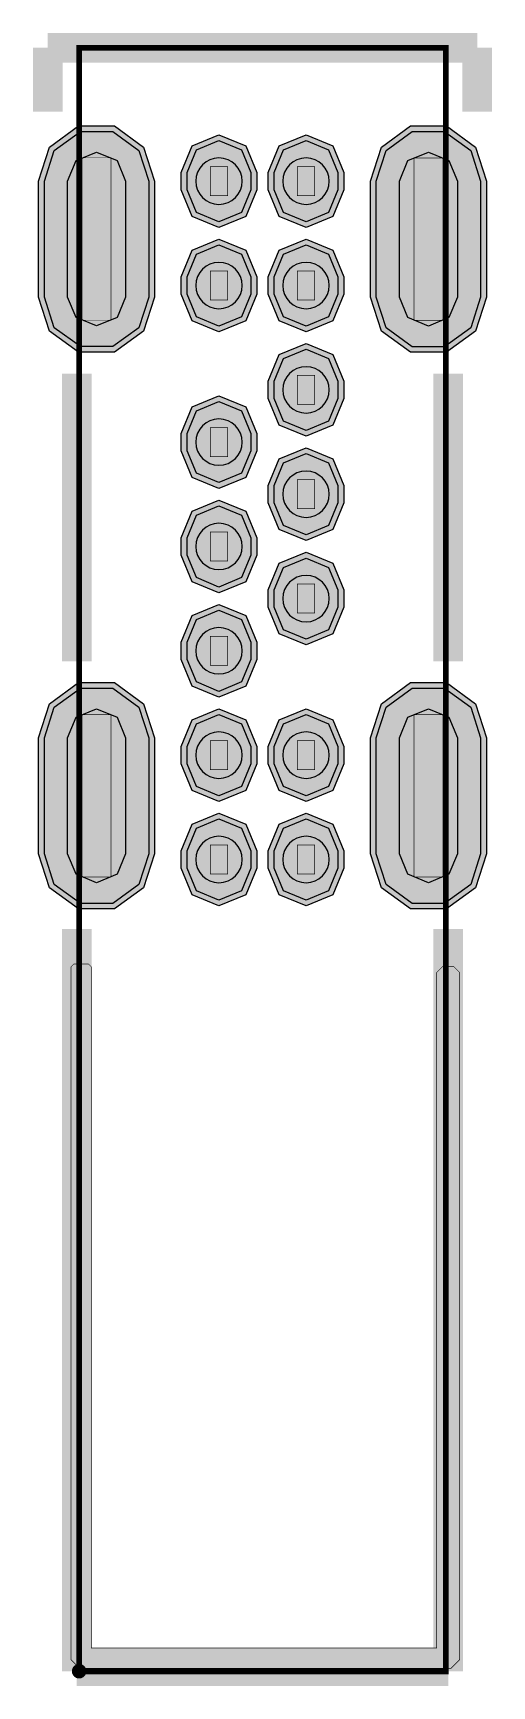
# Model space of a CAD drawing. Extents: x -2 to 2, y -10.1 to 4.2.
import ezdxf

# ---------------------------------------------------------------- set-up
doc = ezdxf.new("R2010")
doc.units = 0
doc.header["$MEASUREMENT"] = 0
for name, color, linetype in [('BOTTOM-LAYER', 5, 'CONTINUOUS'), ('BOTTOM-PASTE-MASK-LAYER', 16, 'CONTINUOUS'), ('BOTTOM-SOLDER-MASK-LAYER', 200, 'CONTINUOUS'), ('COMPONENT-MARKING-LAYER', 111, 'CONTINUOUS'), ('COMPONENT-SHAPE-LAYER', 132, 'CONTINUOUS'), ('DOCUMENT-LAYER', 7, 'CONTINUOUS'), ('HOLE-LAYER', 250, 'CONTINUOUS'), ('MULTI-LAYER', 9, 'CONTINUOUS'), ('PIN-SOLDERING-LAYER', 253, 'CONTINUOUS'), ('TOP-LAYER', 1, 'CONTINUOUS'), ('TOP-PASTE-MASK-LAYER', 8, 'CONTINUOUS'), ('TOP-SILKSCREEN-LAYER', 40, 'CONTINUOUS'), ('TOP-SOLDER-MASK-LAYER', 216, 'CONTINUOUS')]:
    doc.layers.add(name, color=color, linetype=linetype)

msp = doc.modelspace()

# ---------------------------------------------------------------- hatches: boundary and pattern name
at = {"layer": 'BOTTOM-LAYER'}
for points in [[(-1.88, 2.926), (-1.794, 3.19), (-1.569, 3.354), (-1.291, 3.354), (-1.066, 3.19), (-0.98, 2.926), (-0.98, 1.926), (-1.066, 1.661), (-1.291, 1.498), (-1.569, 1.498), (-1.794, 1.661), (-1.88, 1.926)], [(0.98, 2.925), (1.066, 3.19), (1.291, 3.353), (1.569, 3.353), (1.794, 3.19), (1.88, 2.925), (1.88, 1.925), (1.794, 1.661), (1.569, 1.497), (1.291, 1.497), (1.066, 1.661), (0.98, 1.925)], [(-0.65, 3), (-0.569, 3.195), (-0.375, 3.275), (-0.18, 3.195), (-0.1, 3), (-0.1, 2.85), (-0.18, 2.656), (-0.375, 2.575), (-0.569, 2.656), (-0.65, 2.85)], [(0.1, 3), (0.181, 3.195), (0.375, 3.275), (0.57, 3.195), (0.65, 3), (0.65, 2.85), (0.57, 2.656), (0.375, 2.575), (0.181, 2.656), (0.1, 2.85)], [(-0.65, 2.1), (-0.569, 2.294), (-0.375, 2.375), (-0.18, 2.294), (-0.1, 2.1), (-0.1, 1.95), (-0.18, 1.756), (-0.375, 1.675), (-0.569, 1.756), (-0.65, 1.95)], [(0.1, 2.1), (0.181, 2.294), (0.375, 2.375), (0.57, 2.294), (0.65, 2.1), (0.65, 1.95), (0.57, 1.756), (0.375, 1.675), (0.181, 1.756), (0.1, 1.95)], [(0.1, 1.2), (0.181, 1.395), (0.375, 1.475), (0.57, 1.395), (0.65, 1.2), (0.65, 1.05), (0.57, 0.856), (0.375, 0.775), (0.181, 0.856), (0.1, 1.05)], [(-0.65, 0.75), (-0.569, 0.944), (-0.375, 1.025), (-0.18, 0.944), (-0.1, 0.75), (-0.1, 0.6), (-0.18, 0.406), (-0.375, 0.325), (-0.569, 0.406), (-0.65, 0.6)], [(0.1, 0.3), (0.181, 0.495), (0.375, 0.575), (0.57, 0.495), (0.65, 0.3), (0.65, 0.15), (0.57, -0.044), (0.375, -0.125), (0.181, -0.044), (0.1, 0.15)], [(-0.65, -0.15), (-0.569, 0.045), (-0.375, 0.125), (-0.18, 0.045), (-0.1, -0.15), (-0.1, -0.3), (-0.18, -0.494), (-0.375, -0.575), (-0.569, -0.494), (-0.65, -0.3)], [(0.1, -0.6), (0.181, -0.406), (0.375, -0.325), (0.57, -0.406), (0.65, -0.6), (0.65, -0.75), (0.57, -0.944), (0.375, -1.025), (0.181, -0.944), (0.1, -0.75)], [(-0.65, -1.05), (-0.569, -0.855), (-0.375, -0.775), (-0.18, -0.855), (-0.1, -1.05), (-0.1, -1.2), (-0.18, -1.394), (-0.375, -1.475), (-0.569, -1.394), (-0.65, -1.2)], [(-1.88, -1.875), (-1.794, -1.61), (-1.569, -1.447), (-1.291, -1.447), (-1.066, -1.61), (-0.98, -1.875), (-0.98, -2.875), (-1.066, -3.139), (-1.291, -3.303), (-1.569, -3.303), (-1.794, -3.139), (-1.88, -2.875)], [(0.98, -1.875), (1.066, -1.61), (1.291, -1.447), (1.569, -1.447), (1.794, -1.61), (1.88, -1.875), (1.88, -2.875), (1.794, -3.139), (1.569, -3.303), (1.291, -3.303), (1.066, -3.139), (0.98, -2.875)], [(-0.65, -1.95), (-0.569, -1.756), (-0.375, -1.675), (-0.18, -1.756), (-0.1, -1.95), (-0.1, -2.1), (-0.18, -2.294), (-0.375, -2.375), (-0.569, -2.294), (-0.65, -2.1)], [(0.1, -1.95), (0.181, -1.756), (0.375, -1.675), (0.57, -1.756), (0.65, -1.95), (0.65, -2.1), (0.57, -2.294), (0.375, -2.375), (0.181, -2.294), (0.1, -2.1)], [(-0.65, -2.85), (-0.569, -2.656), (-0.375, -2.575), (-0.18, -2.656), (-0.1, -2.85), (-0.1, -3), (-0.18, -3.195), (-0.375, -3.275), (-0.569, -3.195), (-0.65, -3)], [(0.1, -2.85), (0.181, -2.656), (0.375, -2.575), (0.57, -2.656), (0.65, -2.85), (0.65, -3), (0.57, -3.195), (0.375, -3.275), (0.181, -3.195), (0.1, -3)]]:
    msp.add_hatch(color=256, dxfattribs=at).paths.add_polyline_path(points, flags=0)
at = {"layer": 'BOTTOM-PASTE-MASK-LAYER'}
for points in [[(-1.88, 2.926), (-1.794, 3.19), (-1.569, 3.354), (-1.291, 3.354), (-1.066, 3.19), (-0.98, 2.926), (-0.98, 1.926), (-1.066, 1.661), (-1.291, 1.498), (-1.569, 1.498), (-1.794, 1.661), (-1.88, 1.926)], [(0.98, 2.925), (1.066, 3.19), (1.291, 3.353), (1.569, 3.353), (1.794, 3.19), (1.88, 2.925), (1.88, 1.925), (1.794, 1.661), (1.569, 1.497), (1.291, 1.497), (1.066, 1.661), (0.98, 1.925)], [(-0.65, 3), (-0.569, 3.195), (-0.375, 3.275), (-0.18, 3.195), (-0.1, 3), (-0.1, 2.85), (-0.18, 2.656), (-0.375, 2.575), (-0.569, 2.656), (-0.65, 2.85)], [(0.1, 3), (0.181, 3.195), (0.375, 3.275), (0.57, 3.195), (0.65, 3), (0.65, 2.85), (0.57, 2.656), (0.375, 2.575), (0.181, 2.656), (0.1, 2.85)], [(-0.65, 2.1), (-0.569, 2.294), (-0.375, 2.375), (-0.18, 2.294), (-0.1, 2.1), (-0.1, 1.95), (-0.18, 1.756), (-0.375, 1.675), (-0.569, 1.756), (-0.65, 1.95)], [(0.1, 2.1), (0.181, 2.294), (0.375, 2.375), (0.57, 2.294), (0.65, 2.1), (0.65, 1.95), (0.57, 1.756), (0.375, 1.675), (0.181, 1.756), (0.1, 1.95)], [(0.1, 1.2), (0.181, 1.395), (0.375, 1.475), (0.57, 1.395), (0.65, 1.2), (0.65, 1.05), (0.57, 0.856), (0.375, 0.775), (0.181, 0.856), (0.1, 1.05)], [(-0.65, 0.75), (-0.569, 0.944), (-0.375, 1.025), (-0.18, 0.944), (-0.1, 0.75), (-0.1, 0.6), (-0.18, 0.406), (-0.375, 0.325), (-0.569, 0.406), (-0.65, 0.6)], [(0.1, 0.3), (0.181, 0.495), (0.375, 0.575), (0.57, 0.495), (0.65, 0.3), (0.65, 0.15), (0.57, -0.044), (0.375, -0.125), (0.181, -0.044), (0.1, 0.15)], [(-0.65, -0.15), (-0.569, 0.045), (-0.375, 0.125), (-0.18, 0.045), (-0.1, -0.15), (-0.1, -0.3), (-0.18, -0.494), (-0.375, -0.575), (-0.569, -0.494), (-0.65, -0.3)], [(0.1, -0.6), (0.181, -0.406), (0.375, -0.325), (0.57, -0.406), (0.65, -0.6), (0.65, -0.75), (0.57, -0.944), (0.375, -1.025), (0.181, -0.944), (0.1, -0.75)], [(-0.65, -1.05), (-0.569, -0.855), (-0.375, -0.775), (-0.18, -0.855), (-0.1, -1.05), (-0.1, -1.2), (-0.18, -1.394), (-0.375, -1.475), (-0.569, -1.394), (-0.65, -1.2)], [(-1.88, -1.875), (-1.794, -1.61), (-1.569, -1.447), (-1.291, -1.447), (-1.066, -1.61), (-0.98, -1.875), (-0.98, -2.875), (-1.066, -3.139), (-1.291, -3.303), (-1.569, -3.303), (-1.794, -3.139), (-1.88, -2.875)], [(0.98, -1.875), (1.066, -1.61), (1.291, -1.447), (1.569, -1.447), (1.794, -1.61), (1.88, -1.875), (1.88, -2.875), (1.794, -3.139), (1.569, -3.303), (1.291, -3.303), (1.066, -3.139), (0.98, -2.875)], [(-0.65, -1.95), (-0.569, -1.756), (-0.375, -1.675), (-0.18, -1.756), (-0.1, -1.95), (-0.1, -2.1), (-0.18, -2.294), (-0.375, -2.375), (-0.569, -2.294), (-0.65, -2.1)], [(0.1, -1.95), (0.181, -1.756), (0.375, -1.675), (0.57, -1.756), (0.65, -1.95), (0.65, -2.1), (0.57, -2.294), (0.375, -2.375), (0.181, -2.294), (0.1, -2.1)], [(-0.65, -2.85), (-0.569, -2.656), (-0.375, -2.575), (-0.18, -2.656), (-0.1, -2.85), (-0.1, -3), (-0.18, -3.195), (-0.375, -3.275), (-0.569, -3.195), (-0.65, -3)], [(0.1, -2.85), (0.181, -2.656), (0.375, -2.575), (0.57, -2.656), (0.65, -2.85), (0.65, -3), (0.57, -3.195), (0.375, -3.275), (0.181, -3.195), (0.1, -3)]]:
    msp.add_hatch(color=256, dxfattribs=at).paths.add_polyline_path(points, flags=0)
at = {"layer": 'BOTTOM-SOLDER-MASK-LAYER'}
for points in [[(-1.93, 2.926), (-1.835, 3.219), (-1.585, 3.401), (-1.276, 3.401), (-1.026, 3.219), (-0.93, 2.926), (-0.93, 1.926), (-1.026, 1.632), (-1.276, 1.45), (-1.585, 1.45), (-1.835, 1.632), (-1.93, 1.926)], [(-0.7, 3), (-0.605, 3.23), (-0.375, 3.325), (-0.145, 3.23), (-0.05, 3), (-0.05, 2.85), (-0.145, 2.62), (-0.375, 2.525), (-0.605, 2.62), (-0.7, 2.85)], [(0.05, 3), (0.145, 3.23), (0.375, 3.325), (0.605, 3.23), (0.7, 3), (0.7, 2.85), (0.605, 2.62), (0.375, 2.525), (0.145, 2.62), (0.05, 2.85)], [(0.93, 2.925), (1.026, 3.219), (1.276, 3.401), (1.585, 3.401), (1.835, 3.219), (1.93, 2.925), (1.93, 1.925), (1.835, 1.631), (1.585, 1.45), (1.276, 1.45), (1.026, 1.631), (0.93, 1.925)], [(-0.7, 2.1), (-0.605, 2.33), (-0.375, 2.425), (-0.145, 2.33), (-0.05, 2.1), (-0.05, 1.95), (-0.145, 1.72), (-0.375, 1.625), (-0.605, 1.72), (-0.7, 1.95)], [(0.05, 2.1), (0.145, 2.33), (0.375, 2.425), (0.605, 2.33), (0.7, 2.1), (0.7, 1.95), (0.605, 1.72), (0.375, 1.625), (0.145, 1.72), (0.05, 1.95)], [(0.05, 1.2), (0.145, 1.43), (0.375, 1.525), (0.605, 1.43), (0.7, 1.2), (0.7, 1.05), (0.605, 0.82), (0.375, 0.725), (0.145, 0.82), (0.05, 1.05)], [(-0.7, 0.75), (-0.605, 0.98), (-0.375, 1.075), (-0.145, 0.98), (-0.05, 0.75), (-0.05, 0.6), (-0.145, 0.37), (-0.375, 0.275), (-0.605, 0.37), (-0.7, 0.6)], [(0.05, 0.3), (0.145, 0.53), (0.375, 0.625), (0.605, 0.53), (0.7, 0.3), (0.7, 0.15), (0.605, -0.08), (0.375, -0.175), (0.145, -0.08), (0.05, 0.15)], [(-0.7, -0.15), (-0.605, 0.08), (-0.375, 0.175), (-0.145, 0.08), (-0.05, -0.15), (-0.05, -0.3), (-0.145, -0.53), (-0.375, -0.625), (-0.605, -0.53), (-0.7, -0.3)], [(0.05, -0.6), (0.145, -0.37), (0.375, -0.275), (0.605, -0.37), (0.7, -0.6), (0.7, -0.75), (0.605, -0.98), (0.375, -1.075), (0.145, -0.98), (0.05, -0.75)], [(-0.7, -1.05), (-0.605, -0.82), (-0.375, -0.725), (-0.145, -0.82), (-0.05, -1.05), (-0.05, -1.2), (-0.145, -1.43), (-0.375, -1.525), (-0.605, -1.43), (-0.7, -1.2)], [(-1.93, -1.875), (-1.835, -1.581), (-1.585, -1.399), (-1.276, -1.399), (-1.026, -1.581), (-0.93, -1.875), (-0.93, -2.875), (-1.026, -3.169), (-1.276, -3.35), (-1.585, -3.35), (-1.835, -3.169), (-1.93, -2.875)], [(0.93, -1.875), (1.026, -1.581), (1.276, -1.399), (1.585, -1.399), (1.835, -1.581), (1.93, -1.875), (1.93, -2.875), (1.835, -3.169), (1.585, -3.35), (1.276, -3.35), (1.026, -3.169), (0.93, -2.875)], [(-0.7, -1.95), (-0.605, -1.72), (-0.375, -1.625), (-0.145, -1.72), (-0.05, -1.95), (-0.05, -2.1), (-0.145, -2.33), (-0.375, -2.425), (-0.605, -2.33), (-0.7, -2.1)], [(0.05, -1.95), (0.145, -1.72), (0.375, -1.625), (0.605, -1.72), (0.7, -1.95), (0.7, -2.1), (0.605, -2.33), (0.375, -2.425), (0.145, -2.33), (0.05, -2.1)], [(-0.7, -2.85), (-0.605, -2.62), (-0.375, -2.525), (-0.145, -2.62), (-0.05, -2.85), (-0.05, -3), (-0.145, -3.23), (-0.375, -3.325), (-0.605, -3.23), (-0.7, -3)], [(0.05, -2.85), (0.145, -2.62), (0.375, -2.525), (0.605, -2.62), (0.7, -2.85), (0.7, -3), (0.605, -3.23), (0.375, -3.325), (0.145, -3.23), (0.05, -3)]]:
    msp.add_hatch(color=256, dxfattribs=at).paths.add_polyline_path(points, flags=0)
at = {"layer": 'COMPONENT-MARKING-LAYER'}
h = msp.add_hatch(color=256, dxfattribs=at)
edge = h.paths.add_edge_path(flags=0)
edge.add_arc((-1.58, -9.925), 0.06, 180, 360)
edge.add_arc((-1.58, -9.925), 0.06, 0, 180)
at = {"layer": 'DOCUMENT-LAYER'}
msp.add_hatch(color=256, dxfattribs=at).paths.add_polyline_path([(-1.65, -3.925), (-1.65, -3.9), (-1.65, -3.85), (-1.625, -3.825), (-1.5, -3.825), (-1.475, -3.85), (-1.475, -9.725), (1.5, -9.725), (1.5, -3.9), (1.55, -3.85), (1.65, -3.85), (1.7, -3.9), (1.7, -9.825), (1.625, -9.9), (-1.575, -9.9), (-1.65, -9.825)], flags=0)
at = {"layer": 'HOLE-LAYER'}
for points in [[(-1.68, 2.926), (-1.607, 3.102), (-1.43, 3.176), (-1.253, 3.102), (-1.18, 2.926), (-1.18, 1.926), (-1.253, 1.749), (-1.43, 1.676), (-1.607, 1.749), (-1.68, 1.926)], [(1.18, 2.925), (1.253, 3.102), (1.43, 3.175), (1.607, 3.102), (1.68, 2.925), (1.68, 1.925), (1.607, 1.749), (1.43, 1.675), (1.253, 1.749), (1.18, 1.925)], [(-1.68, -1.875), (-1.607, -1.698), (-1.43, -1.625), (-1.253, -1.698), (-1.18, -1.875), (-1.18, -2.875), (-1.253, -3.052), (-1.43, -3.125), (-1.607, -3.052), (-1.68, -2.875)], [(1.18, -1.875), (1.253, -1.698), (1.43, -1.625), (1.607, -1.698), (1.68, -1.875), (1.68, -2.875), (1.607, -3.052), (1.43, -3.125), (1.253, -3.052), (1.18, -2.875)]]:
    msp.add_hatch(color=256, dxfattribs=at).paths.add_polyline_path(points, flags=0)
h = msp.add_hatch(color=256, dxfattribs=at)
edge = h.paths.add_edge_path(flags=0)
edge.add_arc((-0.375, 2.925), 0.2, 180, 360)
edge.add_arc((-0.375, 2.925), 0.2, 0, 180)
h = msp.add_hatch(color=256, dxfattribs=at)
edge = h.paths.add_edge_path(flags=0)
edge.add_arc((0.375, 2.925), 0.2, 180, 360)
edge.add_arc((0.375, 2.925), 0.2, 0, 180)
h = msp.add_hatch(color=256, dxfattribs=at)
edge = h.paths.add_edge_path(flags=0)
edge.add_arc((-0.375, 2.025), 0.2, 180, 360)
edge.add_arc((-0.375, 2.025), 0.2, 0, 180)
h = msp.add_hatch(color=256, dxfattribs=at)
edge = h.paths.add_edge_path(flags=0)
edge.add_arc((0.375, 2.025), 0.2, 180, 360)
edge.add_arc((0.375, 2.025), 0.2, 0, 180)
h = msp.add_hatch(color=256, dxfattribs=at)
edge = h.paths.add_edge_path(flags=0)
edge.add_arc((0.375, 1.125), 0.2, 180, 360)
edge.add_arc((0.375, 1.125), 0.2, 360, 540)
h = msp.add_hatch(color=256, dxfattribs=at)
edge = h.paths.add_edge_path(flags=0)
edge.add_arc((-0.375, 0.675), 0.2, 180, 360)
edge.add_arc((-0.375, 0.675), 0.2, 360, 540)
h = msp.add_hatch(color=256, dxfattribs=at)
edge = h.paths.add_edge_path(flags=0)
edge.add_arc((0.375, 0.225), 0.2, 180, 360)
edge.add_arc((0.375, 0.225), 0.2, 360, 540)
h = msp.add_hatch(color=256, dxfattribs=at)
edge = h.paths.add_edge_path(flags=0)
edge.add_arc((-0.375, -0.225), 0.2, 180, 360)
edge.add_arc((-0.375, -0.225), 0.2, 360, 540)
h = msp.add_hatch(color=256, dxfattribs=at)
edge = h.paths.add_edge_path(flags=0)
edge.add_arc((0.375, -0.675), 0.2, 180, 360)
edge.add_arc((0.375, -0.675), 0.2, 360, 540)
h = msp.add_hatch(color=256, dxfattribs=at)
edge = h.paths.add_edge_path(flags=0)
edge.add_arc((-0.375, -1.125), 0.2, 180, 360)
edge.add_arc((-0.375, -1.125), 0.2, 360, 540)
h = msp.add_hatch(color=256, dxfattribs=at)
edge = h.paths.add_edge_path(flags=0)
edge.add_arc((-0.375, -2.025), 0.2, 180, 360)
edge.add_arc((-0.375, -2.025), 0.2, 0, 180)
h = msp.add_hatch(color=256, dxfattribs=at)
edge = h.paths.add_edge_path(flags=0)
edge.add_arc((0.375, -2.025), 0.2, 180, 360)
edge.add_arc((0.375, -2.025), 0.2, 0, 180)
h = msp.add_hatch(color=256, dxfattribs=at)
edge = h.paths.add_edge_path(flags=0)
edge.add_arc((-0.375, -2.925), 0.2, 180, 360)
edge.add_arc((-0.375, -2.925), 0.2, 0, 180)
h = msp.add_hatch(color=256, dxfattribs=at)
edge = h.paths.add_edge_path(flags=0)
edge.add_arc((0.375, -2.925), 0.2, 180, 360)
edge.add_arc((0.375, -2.925), 0.2, 360, 540)
at = {"layer": 'MULTI-LAYER'}
for points in [[(-1.88, 2.926), (-1.794, 3.19), (-1.569, 3.354), (-1.291, 3.354), (-1.066, 3.19), (-0.98, 2.926), (-0.98, 1.926), (-1.066, 1.661), (-1.291, 1.498), (-1.569, 1.498), (-1.794, 1.661), (-1.88, 1.926)], [(-1.88, 2.926), (-1.794, 3.19), (-1.569, 3.354), (-1.291, 3.354), (-1.066, 3.19), (-0.98, 2.926), (-0.98, 1.926), (-1.066, 1.661), (-1.291, 1.498), (-1.569, 1.498), (-1.794, 1.661), (-1.88, 1.926)], [(-1.88, 2.926), (-1.794, 3.19), (-1.569, 3.354), (-1.291, 3.354), (-1.066, 3.19), (-0.98, 2.926), (-0.98, 1.926), (-1.066, 1.661), (-1.291, 1.498), (-1.569, 1.498), (-1.794, 1.661), (-1.88, 1.926)], [(0.98, 2.925), (1.066, 3.19), (1.291, 3.353), (1.569, 3.353), (1.794, 3.19), (1.88, 2.925), (1.88, 1.925), (1.794, 1.661), (1.569, 1.497), (1.291, 1.497), (1.066, 1.661), (0.98, 1.925)], [(0.98, 2.925), (1.066, 3.19), (1.291, 3.353), (1.569, 3.353), (1.794, 3.19), (1.88, 2.925), (1.88, 1.925), (1.794, 1.661), (1.569, 1.497), (1.291, 1.497), (1.066, 1.661), (0.98, 1.925)], [(0.98, 2.925), (1.066, 3.19), (1.291, 3.353), (1.569, 3.353), (1.794, 3.19), (1.88, 2.925), (1.88, 1.925), (1.794, 1.661), (1.569, 1.497), (1.291, 1.497), (1.066, 1.661), (0.98, 1.925)], [(-0.65, 3), (-0.569, 3.195), (-0.375, 3.275), (-0.18, 3.195), (-0.1, 3), (-0.1, 2.85), (-0.18, 2.656), (-0.375, 2.575), (-0.569, 2.656), (-0.65, 2.85)], [(-0.65, 3), (-0.569, 3.195), (-0.375, 3.275), (-0.18, 3.195), (-0.1, 3), (-0.1, 2.85), (-0.18, 2.656), (-0.375, 2.575), (-0.569, 2.656), (-0.65, 2.85)], [(-0.65, 3), (-0.569, 3.195), (-0.375, 3.275), (-0.18, 3.195), (-0.1, 3), (-0.1, 2.85), (-0.18, 2.656), (-0.375, 2.575), (-0.569, 2.656), (-0.65, 2.85)], [(0.1, 3), (0.181, 3.195), (0.375, 3.275), (0.57, 3.195), (0.65, 3), (0.65, 2.85), (0.57, 2.656), (0.375, 2.575), (0.181, 2.656), (0.1, 2.85)], [(0.1, 3), (0.181, 3.195), (0.375, 3.275), (0.57, 3.195), (0.65, 3), (0.65, 2.85), (0.57, 2.656), (0.375, 2.575), (0.181, 2.656), (0.1, 2.85)], [(0.1, 3), (0.181, 3.195), (0.375, 3.275), (0.57, 3.195), (0.65, 3), (0.65, 2.85), (0.57, 2.656), (0.375, 2.575), (0.181, 2.656), (0.1, 2.85)], [(-0.65, 2.1), (-0.569, 2.294), (-0.375, 2.375), (-0.18, 2.294), (-0.1, 2.1), (-0.1, 1.95), (-0.18, 1.756), (-0.375, 1.675), (-0.569, 1.756), (-0.65, 1.95)], [(-0.65, 2.1), (-0.569, 2.294), (-0.375, 2.375), (-0.18, 2.294), (-0.1, 2.1), (-0.1, 1.95), (-0.18, 1.756), (-0.375, 1.675), (-0.569, 1.756), (-0.65, 1.95)], [(-0.65, 2.1), (-0.569, 2.294), (-0.375, 2.375), (-0.18, 2.294), (-0.1, 2.1), (-0.1, 1.95), (-0.18, 1.756), (-0.375, 1.675), (-0.569, 1.756), (-0.65, 1.95)], [(0.1, 2.1), (0.181, 2.294), (0.375, 2.375), (0.57, 2.294), (0.65, 2.1), (0.65, 1.95), (0.57, 1.756), (0.375, 1.675), (0.181, 1.756), (0.1, 1.95)], [(0.1, 2.1), (0.181, 2.294), (0.375, 2.375), (0.57, 2.294), (0.65, 2.1), (0.65, 1.95), (0.57, 1.756), (0.375, 1.675), (0.181, 1.756), (0.1, 1.95)], [(0.1, 2.1), (0.181, 2.294), (0.375, 2.375), (0.57, 2.294), (0.65, 2.1), (0.65, 1.95), (0.57, 1.756), (0.375, 1.675), (0.181, 1.756), (0.1, 1.95)], [(0.1, 1.2), (0.181, 1.395), (0.375, 1.475), (0.57, 1.395), (0.65, 1.2), (0.65, 1.05), (0.57, 0.856), (0.375, 0.775), (0.181, 0.856), (0.1, 1.05)], [(0.1, 1.2), (0.181, 1.395), (0.375, 1.475), (0.57, 1.395), (0.65, 1.2), (0.65, 1.05), (0.57, 0.856), (0.375, 0.775), (0.181, 0.856), (0.1, 1.05)], [(0.1, 1.2), (0.181, 1.395), (0.375, 1.475), (0.57, 1.395), (0.65, 1.2), (0.65, 1.05), (0.57, 0.856), (0.375, 0.775), (0.181, 0.856), (0.1, 1.05)], [(-0.65, 0.75), (-0.569, 0.944), (-0.375, 1.025), (-0.18, 0.944), (-0.1, 0.75), (-0.1, 0.6), (-0.18, 0.406), (-0.375, 0.325), (-0.569, 0.406), (-0.65, 0.6)], [(-0.65, 0.75), (-0.569, 0.944), (-0.375, 1.025), (-0.18, 0.944), (-0.1, 0.75), (-0.1, 0.6), (-0.18, 0.406), (-0.375, 0.325), (-0.569, 0.406), (-0.65, 0.6)], [(-0.65, 0.75), (-0.569, 0.944), (-0.375, 1.025), (-0.18, 0.944), (-0.1, 0.75), (-0.1, 0.6), (-0.18, 0.406), (-0.375, 0.325), (-0.569, 0.406), (-0.65, 0.6)], [(0.1, 0.3), (0.181, 0.495), (0.375, 0.575), (0.57, 0.495), (0.65, 0.3), (0.65, 0.15), (0.57, -0.044), (0.375, -0.125), (0.181, -0.044), (0.1, 0.15)], [(0.1, 0.3), (0.181, 0.495), (0.375, 0.575), (0.57, 0.495), (0.65, 0.3), (0.65, 0.15), (0.57, -0.044), (0.375, -0.125), (0.181, -0.044), (0.1, 0.15)], [(0.1, 0.3), (0.181, 0.495), (0.375, 0.575), (0.57, 0.495), (0.65, 0.3), (0.65, 0.15), (0.57, -0.044), (0.375, -0.125), (0.181, -0.044), (0.1, 0.15)], [(-0.65, -0.15), (-0.569, 0.045), (-0.375, 0.125), (-0.18, 0.045), (-0.1, -0.15), (-0.1, -0.3), (-0.18, -0.494), (-0.375, -0.575), (-0.569, -0.494), (-0.65, -0.3)], [(-0.65, -0.15), (-0.569, 0.045), (-0.375, 0.125), (-0.18, 0.045), (-0.1, -0.15), (-0.1, -0.3), (-0.18, -0.494), (-0.375, -0.575), (-0.569, -0.494), (-0.65, -0.3)], [(-0.65, -0.15), (-0.569, 0.045), (-0.375, 0.125), (-0.18, 0.045), (-0.1, -0.15), (-0.1, -0.3), (-0.18, -0.494), (-0.375, -0.575), (-0.569, -0.494), (-0.65, -0.3)], [(0.1, -0.6), (0.181, -0.406), (0.375, -0.325), (0.57, -0.406), (0.65, -0.6), (0.65, -0.75), (0.57, -0.944), (0.375, -1.025), (0.181, -0.944), (0.1, -0.75)], [(0.1, -0.6), (0.181, -0.406), (0.375, -0.325), (0.57, -0.406), (0.65, -0.6), (0.65, -0.75), (0.57, -0.944), (0.375, -1.025), (0.181, -0.944), (0.1, -0.75)], [(0.1, -0.6), (0.181, -0.406), (0.375, -0.325), (0.57, -0.406), (0.65, -0.6), (0.65, -0.75), (0.57, -0.944), (0.375, -1.025), (0.181, -0.944), (0.1, -0.75)], [(-0.65, -1.05), (-0.569, -0.855), (-0.375, -0.775), (-0.18, -0.855), (-0.1, -1.05), (-0.1, -1.2), (-0.18, -1.394), (-0.375, -1.475), (-0.569, -1.394), (-0.65, -1.2)], [(-0.65, -1.05), (-0.569, -0.855), (-0.375, -0.775), (-0.18, -0.855), (-0.1, -1.05), (-0.1, -1.2), (-0.18, -1.394), (-0.375, -1.475), (-0.569, -1.394), (-0.65, -1.2)], [(-0.65, -1.05), (-0.569, -0.855), (-0.375, -0.775), (-0.18, -0.855), (-0.1, -1.05), (-0.1, -1.2), (-0.18, -1.394), (-0.375, -1.475), (-0.569, -1.394), (-0.65, -1.2)], [(-1.88, -1.875), (-1.794, -1.61), (-1.569, -1.447), (-1.291, -1.447), (-1.066, -1.61), (-0.98, -1.875), (-0.98, -2.875), (-1.066, -3.139), (-1.291, -3.303), (-1.569, -3.303), (-1.794, -3.139), (-1.88, -2.875)], [(-1.88, -1.875), (-1.794, -1.61), (-1.569, -1.447), (-1.291, -1.447), (-1.066, -1.61), (-0.98, -1.875), (-0.98, -2.875), (-1.066, -3.139), (-1.291, -3.303), (-1.569, -3.303), (-1.794, -3.139), (-1.88, -2.875)], [(-1.88, -1.875), (-1.794, -1.61), (-1.569, -1.447), (-1.291, -1.447), (-1.066, -1.61), (-0.98, -1.875), (-0.98, -2.875), (-1.066, -3.139), (-1.291, -3.303), (-1.569, -3.303), (-1.794, -3.139), (-1.88, -2.875)], [(0.98, -1.875), (1.066, -1.61), (1.291, -1.447), (1.569, -1.447), (1.794, -1.61), (1.88, -1.875), (1.88, -2.875), (1.794, -3.139), (1.569, -3.303), (1.291, -3.303), (1.066, -3.139), (0.98, -2.875)], [(0.98, -1.875), (1.066, -1.61), (1.291, -1.447), (1.569, -1.447), (1.794, -1.61), (1.88, -1.875), (1.88, -2.875), (1.794, -3.139), (1.569, -3.303), (1.291, -3.303), (1.066, -3.139), (0.98, -2.875)], [(0.98, -1.875), (1.066, -1.61), (1.291, -1.447), (1.569, -1.447), (1.794, -1.61), (1.88, -1.875), (1.88, -2.875), (1.794, -3.139), (1.569, -3.303), (1.291, -3.303), (1.066, -3.139), (0.98, -2.875)], [(-0.65, -1.95), (-0.569, -1.756), (-0.375, -1.675), (-0.18, -1.756), (-0.1, -1.95), (-0.1, -2.1), (-0.18, -2.294), (-0.375, -2.375), (-0.569, -2.294), (-0.65, -2.1)], [(-0.65, -1.95), (-0.569, -1.756), (-0.375, -1.675), (-0.18, -1.756), (-0.1, -1.95), (-0.1, -2.1), (-0.18, -2.294), (-0.375, -2.375), (-0.569, -2.294), (-0.65, -2.1)], [(-0.65, -1.95), (-0.569, -1.756), (-0.375, -1.675), (-0.18, -1.756), (-0.1, -1.95), (-0.1, -2.1), (-0.18, -2.294), (-0.375, -2.375), (-0.569, -2.294), (-0.65, -2.1)], [(0.1, -1.95), (0.181, -1.756), (0.375, -1.675), (0.57, -1.756), (0.65, -1.95), (0.65, -2.1), (0.57, -2.294), (0.375, -2.375), (0.181, -2.294), (0.1, -2.1)], [(0.1, -1.95), (0.181, -1.756), (0.375, -1.675), (0.57, -1.756), (0.65, -1.95), (0.65, -2.1), (0.57, -2.294), (0.375, -2.375), (0.181, -2.294), (0.1, -2.1)], [(0.1, -1.95), (0.181, -1.756), (0.375, -1.675), (0.57, -1.756), (0.65, -1.95), (0.65, -2.1), (0.57, -2.294), (0.375, -2.375), (0.181, -2.294), (0.1, -2.1)], [(-0.65, -2.85), (-0.569, -2.656), (-0.375, -2.575), (-0.18, -2.656), (-0.1, -2.85), (-0.1, -3), (-0.18, -3.195), (-0.375, -3.275), (-0.569, -3.195), (-0.65, -3)], [(-0.65, -2.85), (-0.569, -2.656), (-0.375, -2.575), (-0.18, -2.656), (-0.1, -2.85), (-0.1, -3), (-0.18, -3.195), (-0.375, -3.275), (-0.569, -3.195), (-0.65, -3)], [(-0.65, -2.85), (-0.569, -2.656), (-0.375, -2.575), (-0.18, -2.656), (-0.1, -2.85), (-0.1, -3), (-0.18, -3.195), (-0.375, -3.275), (-0.569, -3.195), (-0.65, -3)], [(0.1, -2.85), (0.181, -2.656), (0.375, -2.575), (0.57, -2.656), (0.65, -2.85), (0.65, -3), (0.57, -3.195), (0.375, -3.275), (0.181, -3.195), (0.1, -3)], [(0.1, -2.85), (0.181, -2.656), (0.375, -2.575), (0.57, -2.656), (0.65, -2.85), (0.65, -3), (0.57, -3.195), (0.375, -3.275), (0.181, -3.195), (0.1, -3)], [(0.1, -2.85), (0.181, -2.656), (0.375, -2.575), (0.57, -2.656), (0.65, -2.85), (0.65, -3), (0.57, -3.195), (0.375, -3.275), (0.181, -3.195), (0.1, -3)]]:
    msp.add_hatch(color=256, dxfattribs=at).paths.add_polyline_path(points, flags=0)
at = {"layer": 'PIN-SOLDERING-LAYER'}
for points in [[(-1.555, 1.726), (-1.555, 3.126), (-1.305, 3.126), (-1.305, 1.726)], [(-0.3, 2.8), (-0.45, 2.8), (-0.45, 3.05), (-0.3, 3.05)], [(0.45, 2.8), (0.3, 2.8), (0.3, 3.05), (0.45, 3.05)], [(1.305, 1.725), (1.305, 3.125), (1.555, 3.125), (1.555, 1.725)], [(-0.3, 1.9), (-0.45, 1.9), (-0.45, 2.15), (-0.3, 2.15)], [(0.45, 1.9), (0.3, 1.9), (0.3, 2.15), (0.45, 2.15)], [(0.45, 1), (0.3, 1), (0.3, 1.25), (0.45, 1.25)], [(-0.3, 0.55), (-0.45, 0.55), (-0.45, 0.8), (-0.3, 0.8)], [(0.45, 0.1), (0.3, 0.1), (0.3, 0.35), (0.45, 0.35)], [(-0.3, -0.35), (-0.45, -0.35), (-0.45, -0.1), (-0.3, -0.1)], [(0.45, -0.8), (0.3, -0.8), (0.3, -0.55), (0.45, -0.55)], [(-0.3, -1.25), (-0.45, -1.25), (-0.45, -1), (-0.3, -1)], [(-1.555, -3.075), (-1.555, -1.675), (-1.305, -1.675), (-1.305, -3.075)], [(1.305, -3.075), (1.305, -1.675), (1.555, -1.675), (1.555, -3.075)], [(-0.3, -2.15), (-0.45, -2.15), (-0.45, -1.9), (-0.3, -1.9)], [(0.45, -2.15), (0.3, -2.15), (0.3, -1.9), (0.45, -1.9)], [(-0.3, -3.05), (-0.45, -3.05), (-0.45, -2.8), (-0.3, -2.8)], [(0.45, -3.05), (0.3, -3.05), (0.3, -2.8), (0.45, -2.8)]]:
    msp.add_hatch(color=256, dxfattribs=at).paths.add_polyline_path(points, flags=0)
at = {"layer": 'TOP-LAYER'}
for points in [[(-1.88, 2.926), (-1.794, 3.19), (-1.569, 3.354), (-1.291, 3.354), (-1.066, 3.19), (-0.98, 2.926), (-0.98, 1.926), (-1.066, 1.661), (-1.291, 1.498), (-1.569, 1.498), (-1.794, 1.661), (-1.88, 1.926)], [(0.98, 2.925), (1.066, 3.19), (1.291, 3.353), (1.569, 3.353), (1.794, 3.19), (1.88, 2.925), (1.88, 1.925), (1.794, 1.661), (1.569, 1.497), (1.291, 1.497), (1.066, 1.661), (0.98, 1.925)], [(-0.65, 3), (-0.569, 3.195), (-0.375, 3.275), (-0.18, 3.195), (-0.1, 3), (-0.1, 2.85), (-0.18, 2.656), (-0.375, 2.575), (-0.569, 2.656), (-0.65, 2.85)], [(0.1, 3), (0.181, 3.195), (0.375, 3.275), (0.57, 3.195), (0.65, 3), (0.65, 2.85), (0.57, 2.656), (0.375, 2.575), (0.181, 2.656), (0.1, 2.85)], [(-0.65, 2.1), (-0.569, 2.294), (-0.375, 2.375), (-0.18, 2.294), (-0.1, 2.1), (-0.1, 1.95), (-0.18, 1.756), (-0.375, 1.675), (-0.569, 1.756), (-0.65, 1.95)], [(0.1, 2.1), (0.181, 2.294), (0.375, 2.375), (0.57, 2.294), (0.65, 2.1), (0.65, 1.95), (0.57, 1.756), (0.375, 1.675), (0.181, 1.756), (0.1, 1.95)], [(0.1, 1.2), (0.181, 1.395), (0.375, 1.475), (0.57, 1.395), (0.65, 1.2), (0.65, 1.05), (0.57, 0.856), (0.375, 0.775), (0.181, 0.856), (0.1, 1.05)], [(-0.65, 0.75), (-0.569, 0.944), (-0.375, 1.025), (-0.18, 0.944), (-0.1, 0.75), (-0.1, 0.6), (-0.18, 0.406), (-0.375, 0.325), (-0.569, 0.406), (-0.65, 0.6)], [(0.1, 0.3), (0.181, 0.495), (0.375, 0.575), (0.57, 0.495), (0.65, 0.3), (0.65, 0.15), (0.57, -0.044), (0.375, -0.125), (0.181, -0.044), (0.1, 0.15)], [(-0.65, -0.15), (-0.569, 0.045), (-0.375, 0.125), (-0.18, 0.045), (-0.1, -0.15), (-0.1, -0.3), (-0.18, -0.494), (-0.375, -0.575), (-0.569, -0.494), (-0.65, -0.3)], [(0.1, -0.6), (0.181, -0.406), (0.375, -0.325), (0.57, -0.406), (0.65, -0.6), (0.65, -0.75), (0.57, -0.944), (0.375, -1.025), (0.181, -0.944), (0.1, -0.75)], [(-0.65, -1.05), (-0.569, -0.855), (-0.375, -0.775), (-0.18, -0.855), (-0.1, -1.05), (-0.1, -1.2), (-0.18, -1.394), (-0.375, -1.475), (-0.569, -1.394), (-0.65, -1.2)], [(-1.88, -1.875), (-1.794, -1.61), (-1.569, -1.447), (-1.291, -1.447), (-1.066, -1.61), (-0.98, -1.875), (-0.98, -2.875), (-1.066, -3.139), (-1.291, -3.303), (-1.569, -3.303), (-1.794, -3.139), (-1.88, -2.875)], [(0.98, -1.875), (1.066, -1.61), (1.291, -1.447), (1.569, -1.447), (1.794, -1.61), (1.88, -1.875), (1.88, -2.875), (1.794, -3.139), (1.569, -3.303), (1.291, -3.303), (1.066, -3.139), (0.98, -2.875)], [(-0.65, -1.95), (-0.569, -1.756), (-0.375, -1.675), (-0.18, -1.756), (-0.1, -1.95), (-0.1, -2.1), (-0.18, -2.294), (-0.375, -2.375), (-0.569, -2.294), (-0.65, -2.1)], [(0.1, -1.95), (0.181, -1.756), (0.375, -1.675), (0.57, -1.756), (0.65, -1.95), (0.65, -2.1), (0.57, -2.294), (0.375, -2.375), (0.181, -2.294), (0.1, -2.1)], [(-0.65, -2.85), (-0.569, -2.656), (-0.375, -2.575), (-0.18, -2.656), (-0.1, -2.85), (-0.1, -3), (-0.18, -3.195), (-0.375, -3.275), (-0.569, -3.195), (-0.65, -3)], [(0.1, -2.85), (0.181, -2.656), (0.375, -2.575), (0.57, -2.656), (0.65, -2.85), (0.65, -3), (0.57, -3.195), (0.375, -3.275), (0.181, -3.195), (0.1, -3)]]:
    msp.add_hatch(color=256, dxfattribs=at).paths.add_polyline_path(points, flags=0)
at = {"layer": 'TOP-PASTE-MASK-LAYER'}
for points in [[(-1.88, 2.926), (-1.794, 3.19), (-1.569, 3.354), (-1.291, 3.354), (-1.066, 3.19), (-0.98, 2.926), (-0.98, 1.926), (-1.066, 1.661), (-1.291, 1.498), (-1.569, 1.498), (-1.794, 1.661), (-1.88, 1.926)], [(0.98, 2.925), (1.066, 3.19), (1.291, 3.353), (1.569, 3.353), (1.794, 3.19), (1.88, 2.925), (1.88, 1.925), (1.794, 1.661), (1.569, 1.497), (1.291, 1.497), (1.066, 1.661), (0.98, 1.925)], [(-0.65, 3), (-0.569, 3.195), (-0.375, 3.275), (-0.18, 3.195), (-0.1, 3), (-0.1, 2.85), (-0.18, 2.656), (-0.375, 2.575), (-0.569, 2.656), (-0.65, 2.85)], [(0.1, 3), (0.181, 3.195), (0.375, 3.275), (0.57, 3.195), (0.65, 3), (0.65, 2.85), (0.57, 2.656), (0.375, 2.575), (0.181, 2.656), (0.1, 2.85)], [(-0.65, 2.1), (-0.569, 2.294), (-0.375, 2.375), (-0.18, 2.294), (-0.1, 2.1), (-0.1, 1.95), (-0.18, 1.756), (-0.375, 1.675), (-0.569, 1.756), (-0.65, 1.95)], [(0.1, 2.1), (0.181, 2.294), (0.375, 2.375), (0.57, 2.294), (0.65, 2.1), (0.65, 1.95), (0.57, 1.756), (0.375, 1.675), (0.181, 1.756), (0.1, 1.95)], [(0.1, 1.2), (0.181, 1.395), (0.375, 1.475), (0.57, 1.395), (0.65, 1.2), (0.65, 1.05), (0.57, 0.856), (0.375, 0.775), (0.181, 0.856), (0.1, 1.05)], [(-0.65, 0.75), (-0.569, 0.944), (-0.375, 1.025), (-0.18, 0.944), (-0.1, 0.75), (-0.1, 0.6), (-0.18, 0.406), (-0.375, 0.325), (-0.569, 0.406), (-0.65, 0.6)], [(0.1, 0.3), (0.181, 0.495), (0.375, 0.575), (0.57, 0.495), (0.65, 0.3), (0.65, 0.15), (0.57, -0.044), (0.375, -0.125), (0.181, -0.044), (0.1, 0.15)], [(-0.65, -0.15), (-0.569, 0.045), (-0.375, 0.125), (-0.18, 0.045), (-0.1, -0.15), (-0.1, -0.3), (-0.18, -0.494), (-0.375, -0.575), (-0.569, -0.494), (-0.65, -0.3)], [(0.1, -0.6), (0.181, -0.406), (0.375, -0.325), (0.57, -0.406), (0.65, -0.6), (0.65, -0.75), (0.57, -0.944), (0.375, -1.025), (0.181, -0.944), (0.1, -0.75)], [(-0.65, -1.05), (-0.569, -0.855), (-0.375, -0.775), (-0.18, -0.855), (-0.1, -1.05), (-0.1, -1.2), (-0.18, -1.394), (-0.375, -1.475), (-0.569, -1.394), (-0.65, -1.2)], [(-1.88, -1.875), (-1.794, -1.61), (-1.569, -1.447), (-1.291, -1.447), (-1.066, -1.61), (-0.98, -1.875), (-0.98, -2.875), (-1.066, -3.139), (-1.291, -3.303), (-1.569, -3.303), (-1.794, -3.139), (-1.88, -2.875)], [(0.98, -1.875), (1.066, -1.61), (1.291, -1.447), (1.569, -1.447), (1.794, -1.61), (1.88, -1.875), (1.88, -2.875), (1.794, -3.139), (1.569, -3.303), (1.291, -3.303), (1.066, -3.139), (0.98, -2.875)], [(-0.65, -1.95), (-0.569, -1.756), (-0.375, -1.675), (-0.18, -1.756), (-0.1, -1.95), (-0.1, -2.1), (-0.18, -2.294), (-0.375, -2.375), (-0.569, -2.294), (-0.65, -2.1)], [(0.1, -1.95), (0.181, -1.756), (0.375, -1.675), (0.57, -1.756), (0.65, -1.95), (0.65, -2.1), (0.57, -2.294), (0.375, -2.375), (0.181, -2.294), (0.1, -2.1)], [(-0.65, -2.85), (-0.569, -2.656), (-0.375, -2.575), (-0.18, -2.656), (-0.1, -2.85), (-0.1, -3), (-0.18, -3.195), (-0.375, -3.275), (-0.569, -3.195), (-0.65, -3)], [(0.1, -2.85), (0.181, -2.656), (0.375, -2.575), (0.57, -2.656), (0.65, -2.85), (0.65, -3), (0.57, -3.195), (0.375, -3.275), (0.181, -3.195), (0.1, -3)]]:
    msp.add_hatch(color=256, dxfattribs=at).paths.add_polyline_path(points, flags=0)
at = {"layer": 'TOP-SOLDER-MASK-LAYER'}
for points in [[(-1.93, 2.926), (-1.835, 3.219), (-1.585, 3.401), (-1.276, 3.401), (-1.026, 3.219), (-0.93, 2.926), (-0.93, 1.926), (-1.026, 1.632), (-1.276, 1.45), (-1.585, 1.45), (-1.835, 1.632), (-1.93, 1.926)], [(-0.7, 3), (-0.605, 3.23), (-0.375, 3.325), (-0.145, 3.23), (-0.05, 3), (-0.05, 2.85), (-0.145, 2.62), (-0.375, 2.525), (-0.605, 2.62), (-0.7, 2.85)], [(0.05, 3), (0.145, 3.23), (0.375, 3.325), (0.605, 3.23), (0.7, 3), (0.7, 2.85), (0.605, 2.62), (0.375, 2.525), (0.145, 2.62), (0.05, 2.85)], [(0.93, 2.925), (1.026, 3.219), (1.276, 3.401), (1.585, 3.401), (1.835, 3.219), (1.93, 2.925), (1.93, 1.925), (1.835, 1.631), (1.585, 1.45), (1.276, 1.45), (1.026, 1.631), (0.93, 1.925)], [(-0.7, 2.1), (-0.605, 2.33), (-0.375, 2.425), (-0.145, 2.33), (-0.05, 2.1), (-0.05, 1.95), (-0.145, 1.72), (-0.375, 1.625), (-0.605, 1.72), (-0.7, 1.95)], [(0.05, 2.1), (0.145, 2.33), (0.375, 2.425), (0.605, 2.33), (0.7, 2.1), (0.7, 1.95), (0.605, 1.72), (0.375, 1.625), (0.145, 1.72), (0.05, 1.95)], [(0.05, 1.2), (0.145, 1.43), (0.375, 1.525), (0.605, 1.43), (0.7, 1.2), (0.7, 1.05), (0.605, 0.82), (0.375, 0.725), (0.145, 0.82), (0.05, 1.05)], [(-0.7, 0.75), (-0.605, 0.98), (-0.375, 1.075), (-0.145, 0.98), (-0.05, 0.75), (-0.05, 0.6), (-0.145, 0.37), (-0.375, 0.275), (-0.605, 0.37), (-0.7, 0.6)], [(0.05, 0.3), (0.145, 0.53), (0.375, 0.625), (0.605, 0.53), (0.7, 0.3), (0.7, 0.15), (0.605, -0.08), (0.375, -0.175), (0.145, -0.08), (0.05, 0.15)], [(-0.7, -0.15), (-0.605, 0.08), (-0.375, 0.175), (-0.145, 0.08), (-0.05, -0.15), (-0.05, -0.3), (-0.145, -0.53), (-0.375, -0.625), (-0.605, -0.53), (-0.7, -0.3)], [(0.05, -0.6), (0.145, -0.37), (0.375, -0.275), (0.605, -0.37), (0.7, -0.6), (0.7, -0.75), (0.605, -0.98), (0.375, -1.075), (0.145, -0.98), (0.05, -0.75)], [(-0.7, -1.05), (-0.605, -0.82), (-0.375, -0.725), (-0.145, -0.82), (-0.05, -1.05), (-0.05, -1.2), (-0.145, -1.43), (-0.375, -1.525), (-0.605, -1.43), (-0.7, -1.2)], [(-1.93, -1.875), (-1.835, -1.581), (-1.585, -1.399), (-1.276, -1.399), (-1.026, -1.581), (-0.93, -1.875), (-0.93, -2.875), (-1.026, -3.169), (-1.276, -3.35), (-1.585, -3.35), (-1.835, -3.169), (-1.93, -2.875)], [(0.93, -1.875), (1.026, -1.581), (1.276, -1.399), (1.585, -1.399), (1.835, -1.581), (1.93, -1.875), (1.93, -2.875), (1.835, -3.169), (1.585, -3.35), (1.276, -3.35), (1.026, -3.169), (0.93, -2.875)], [(-0.7, -1.95), (-0.605, -1.72), (-0.375, -1.625), (-0.145, -1.72), (-0.05, -1.95), (-0.05, -2.1), (-0.145, -2.33), (-0.375, -2.425), (-0.605, -2.33), (-0.7, -2.1)], [(0.05, -1.95), (0.145, -1.72), (0.375, -1.625), (0.605, -1.72), (0.7, -1.95), (0.7, -2.1), (0.605, -2.33), (0.375, -2.425), (0.145, -2.33), (0.05, -2.1)], [(-0.7, -2.85), (-0.605, -2.62), (-0.375, -2.525), (-0.145, -2.62), (-0.05, -2.85), (-0.05, -3), (-0.145, -3.23), (-0.375, -3.325), (-0.605, -3.23), (-0.7, -3)], [(0.05, -2.85), (0.145, -2.62), (0.375, -2.525), (0.605, -2.62), (0.7, -2.85), (0.7, -3), (0.605, -3.23), (0.375, -3.325), (0.145, -3.23), (0.05, -3)]]:
    msp.add_hatch(color=256, dxfattribs=at).paths.add_polyline_path(points, flags=0)

# ---------------------------------------------------------------- linework, layer by layer
at = {"layer": 'BOTTOM-LAYER'}
for points in [[(-1.88, 2.926), (-1.794, 3.19), (-1.569, 3.354), (-1.291, 3.354), (-1.066, 3.19), (-0.98, 2.926), (-0.98, 1.926), (-1.066, 1.661), (-1.291, 1.498), (-1.569, 1.498), (-1.794, 1.661), (-1.88, 1.926)], [(0.98, 2.925), (1.066, 3.19), (1.291, 3.353), (1.569, 3.353), (1.794, 3.19), (1.88, 2.925), (1.88, 1.925), (1.794, 1.661), (1.569, 1.497), (1.291, 1.497), (1.066, 1.661), (0.98, 1.925)], [(-0.65, 3), (-0.569, 3.195), (-0.375, 3.275), (-0.18, 3.195), (-0.1, 3), (-0.1, 2.85), (-0.18, 2.656), (-0.375, 2.575), (-0.569, 2.656), (-0.65, 2.85)], [(0.1, 3), (0.181, 3.195), (0.375, 3.275), (0.57, 3.195), (0.65, 3), (0.65, 2.85), (0.57, 2.656), (0.375, 2.575), (0.181, 2.656), (0.1, 2.85)], [(-0.65, 2.1), (-0.569, 2.294), (-0.375, 2.375), (-0.18, 2.294), (-0.1, 2.1), (-0.1, 1.95), (-0.18, 1.756), (-0.375, 1.675), (-0.569, 1.756), (-0.65, 1.95)], [(0.1, 2.1), (0.181, 2.294), (0.375, 2.375), (0.57, 2.294), (0.65, 2.1), (0.65, 1.95), (0.57, 1.756), (0.375, 1.675), (0.181, 1.756), (0.1, 1.95)], [(0.1, 1.2), (0.181, 1.395), (0.375, 1.475), (0.57, 1.395), (0.65, 1.2), (0.65, 1.05), (0.57, 0.856), (0.375, 0.775), (0.181, 0.856), (0.1, 1.05)], [(-0.65, 0.75), (-0.569, 0.944), (-0.375, 1.025), (-0.18, 0.944), (-0.1, 0.75), (-0.1, 0.6), (-0.18, 0.406), (-0.375, 0.325), (-0.569, 0.406), (-0.65, 0.6)], [(0.1, 0.3), (0.181, 0.495), (0.375, 0.575), (0.57, 0.495), (0.65, 0.3), (0.65, 0.15), (0.57, -0.044), (0.375, -0.125), (0.181, -0.044), (0.1, 0.15)], [(-0.65, -0.15), (-0.569, 0.045), (-0.375, 0.125), (-0.18, 0.045), (-0.1, -0.15), (-0.1, -0.3), (-0.18, -0.494), (-0.375, -0.575), (-0.569, -0.494), (-0.65, -0.3)], [(0.1, -0.6), (0.181, -0.406), (0.375, -0.325), (0.57, -0.406), (0.65, -0.6), (0.65, -0.75), (0.57, -0.944), (0.375, -1.025), (0.181, -0.944), (0.1, -0.75)], [(-0.65, -1.05), (-0.569, -0.855), (-0.375, -0.775), (-0.18, -0.855), (-0.1, -1.05), (-0.1, -1.2), (-0.18, -1.394), (-0.375, -1.475), (-0.569, -1.394), (-0.65, -1.2)], [(-1.88, -1.875), (-1.794, -1.61), (-1.569, -1.447), (-1.291, -1.447), (-1.066, -1.61), (-0.98, -1.875), (-0.98, -2.875), (-1.066, -3.139), (-1.291, -3.303), (-1.569, -3.303), (-1.794, -3.139), (-1.88, -2.875)], [(0.98, -1.875), (1.066, -1.61), (1.291, -1.447), (1.569, -1.447), (1.794, -1.61), (1.88, -1.875), (1.88, -2.875), (1.794, -3.139), (1.569, -3.303), (1.291, -3.303), (1.066, -3.139), (0.98, -2.875)], [(-0.65, -1.95), (-0.569, -1.756), (-0.375, -1.675), (-0.18, -1.756), (-0.1, -1.95), (-0.1, -2.1), (-0.18, -2.294), (-0.375, -2.375), (-0.569, -2.294), (-0.65, -2.1)], [(0.1, -1.95), (0.181, -1.756), (0.375, -1.675), (0.57, -1.756), (0.65, -1.95), (0.65, -2.1), (0.57, -2.294), (0.375, -2.375), (0.181, -2.294), (0.1, -2.1)], [(-0.65, -2.85), (-0.569, -2.656), (-0.375, -2.575), (-0.18, -2.656), (-0.1, -2.85), (-0.1, -3), (-0.18, -3.195), (-0.375, -3.275), (-0.569, -3.195), (-0.65, -3)], [(0.1, -2.85), (0.181, -2.656), (0.375, -2.575), (0.57, -2.656), (0.65, -2.85), (0.65, -3), (0.57, -3.195), (0.375, -3.275), (0.181, -3.195), (0.1, -3)]]:
    msp.add_lwpolyline(points, close=True, dxfattribs=at)
at = {"layer": 'BOTTOM-PASTE-MASK-LAYER'}
for points in [[(-1.88, 2.926), (-1.794, 3.19), (-1.569, 3.354), (-1.291, 3.354), (-1.066, 3.19), (-0.98, 2.926), (-0.98, 1.926), (-1.066, 1.661), (-1.291, 1.498), (-1.569, 1.498), (-1.794, 1.661), (-1.88, 1.926)], [(0.98, 2.925), (1.066, 3.19), (1.291, 3.353), (1.569, 3.353), (1.794, 3.19), (1.88, 2.925), (1.88, 1.925), (1.794, 1.661), (1.569, 1.497), (1.291, 1.497), (1.066, 1.661), (0.98, 1.925)], [(-0.65, 3), (-0.569, 3.195), (-0.375, 3.275), (-0.18, 3.195), (-0.1, 3), (-0.1, 2.85), (-0.18, 2.656), (-0.375, 2.575), (-0.569, 2.656), (-0.65, 2.85)], [(0.1, 3), (0.181, 3.195), (0.375, 3.275), (0.57, 3.195), (0.65, 3), (0.65, 2.85), (0.57, 2.656), (0.375, 2.575), (0.181, 2.656), (0.1, 2.85)], [(-0.65, 2.1), (-0.569, 2.294), (-0.375, 2.375), (-0.18, 2.294), (-0.1, 2.1), (-0.1, 1.95), (-0.18, 1.756), (-0.375, 1.675), (-0.569, 1.756), (-0.65, 1.95)], [(0.1, 2.1), (0.181, 2.294), (0.375, 2.375), (0.57, 2.294), (0.65, 2.1), (0.65, 1.95), (0.57, 1.756), (0.375, 1.675), (0.181, 1.756), (0.1, 1.95)], [(0.1, 1.2), (0.181, 1.395), (0.375, 1.475), (0.57, 1.395), (0.65, 1.2), (0.65, 1.05), (0.57, 0.856), (0.375, 0.775), (0.181, 0.856), (0.1, 1.05)], [(-0.65, 0.75), (-0.569, 0.944), (-0.375, 1.025), (-0.18, 0.944), (-0.1, 0.75), (-0.1, 0.6), (-0.18, 0.406), (-0.375, 0.325), (-0.569, 0.406), (-0.65, 0.6)], [(0.1, 0.3), (0.181, 0.495), (0.375, 0.575), (0.57, 0.495), (0.65, 0.3), (0.65, 0.15), (0.57, -0.044), (0.375, -0.125), (0.181, -0.044), (0.1, 0.15)], [(-0.65, -0.15), (-0.569, 0.045), (-0.375, 0.125), (-0.18, 0.045), (-0.1, -0.15), (-0.1, -0.3), (-0.18, -0.494), (-0.375, -0.575), (-0.569, -0.494), (-0.65, -0.3)], [(0.1, -0.6), (0.181, -0.406), (0.375, -0.325), (0.57, -0.406), (0.65, -0.6), (0.65, -0.75), (0.57, -0.944), (0.375, -1.025), (0.181, -0.944), (0.1, -0.75)], [(-0.65, -1.05), (-0.569, -0.855), (-0.375, -0.775), (-0.18, -0.855), (-0.1, -1.05), (-0.1, -1.2), (-0.18, -1.394), (-0.375, -1.475), (-0.569, -1.394), (-0.65, -1.2)], [(-1.88, -1.875), (-1.794, -1.61), (-1.569, -1.447), (-1.291, -1.447), (-1.066, -1.61), (-0.98, -1.875), (-0.98, -2.875), (-1.066, -3.139), (-1.291, -3.303), (-1.569, -3.303), (-1.794, -3.139), (-1.88, -2.875)], [(0.98, -1.875), (1.066, -1.61), (1.291, -1.447), (1.569, -1.447), (1.794, -1.61), (1.88, -1.875), (1.88, -2.875), (1.794, -3.139), (1.569, -3.303), (1.291, -3.303), (1.066, -3.139), (0.98, -2.875)], [(-0.65, -1.95), (-0.569, -1.756), (-0.375, -1.675), (-0.18, -1.756), (-0.1, -1.95), (-0.1, -2.1), (-0.18, -2.294), (-0.375, -2.375), (-0.569, -2.294), (-0.65, -2.1)], [(0.1, -1.95), (0.181, -1.756), (0.375, -1.675), (0.57, -1.756), (0.65, -1.95), (0.65, -2.1), (0.57, -2.294), (0.375, -2.375), (0.181, -2.294), (0.1, -2.1)], [(-0.65, -2.85), (-0.569, -2.656), (-0.375, -2.575), (-0.18, -2.656), (-0.1, -2.85), (-0.1, -3), (-0.18, -3.195), (-0.375, -3.275), (-0.569, -3.195), (-0.65, -3)], [(0.1, -2.85), (0.181, -2.656), (0.375, -2.575), (0.57, -2.656), (0.65, -2.85), (0.65, -3), (0.57, -3.195), (0.375, -3.275), (0.181, -3.195), (0.1, -3)]]:
    msp.add_lwpolyline(points, close=True, dxfattribs=at)
at = {"layer": 'BOTTOM-SOLDER-MASK-LAYER'}
for points in [[(-1.93, 2.926), (-1.835, 3.219), (-1.585, 3.401), (-1.276, 3.401), (-1.026, 3.219), (-0.93, 2.926), (-0.93, 1.926), (-1.026, 1.632), (-1.276, 1.45), (-1.585, 1.45), (-1.835, 1.632), (-1.93, 1.926)], [(-0.7, 3), (-0.605, 3.23), (-0.375, 3.325), (-0.145, 3.23), (-0.05, 3), (-0.05, 2.85), (-0.145, 2.62), (-0.375, 2.525), (-0.605, 2.62), (-0.7, 2.85)], [(0.05, 3), (0.145, 3.23), (0.375, 3.325), (0.605, 3.23), (0.7, 3), (0.7, 2.85), (0.605, 2.62), (0.375, 2.525), (0.145, 2.62), (0.05, 2.85)], [(0.93, 2.925), (1.026, 3.219), (1.276, 3.401), (1.585, 3.401), (1.835, 3.219), (1.93, 2.925), (1.93, 1.925), (1.835, 1.631), (1.585, 1.45), (1.276, 1.45), (1.026, 1.631), (0.93, 1.925)], [(-0.7, 2.1), (-0.605, 2.33), (-0.375, 2.425), (-0.145, 2.33), (-0.05, 2.1), (-0.05, 1.95), (-0.145, 1.72), (-0.375, 1.625), (-0.605, 1.72), (-0.7, 1.95)], [(0.05, 2.1), (0.145, 2.33), (0.375, 2.425), (0.605, 2.33), (0.7, 2.1), (0.7, 1.95), (0.605, 1.72), (0.375, 1.625), (0.145, 1.72), (0.05, 1.95)], [(0.05, 1.2), (0.145, 1.43), (0.375, 1.525), (0.605, 1.43), (0.7, 1.2), (0.7, 1.05), (0.605, 0.82), (0.375, 0.725), (0.145, 0.82), (0.05, 1.05)], [(-0.7, 0.75), (-0.605, 0.98), (-0.375, 1.075), (-0.145, 0.98), (-0.05, 0.75), (-0.05, 0.6), (-0.145, 0.37), (-0.375, 0.275), (-0.605, 0.37), (-0.7, 0.6)], [(0.05, 0.3), (0.145, 0.53), (0.375, 0.625), (0.605, 0.53), (0.7, 0.3), (0.7, 0.15), (0.605, -0.08), (0.375, -0.175), (0.145, -0.08), (0.05, 0.15)], [(-0.7, -0.15), (-0.605, 0.08), (-0.375, 0.175), (-0.145, 0.08), (-0.05, -0.15), (-0.05, -0.3), (-0.145, -0.53), (-0.375, -0.625), (-0.605, -0.53), (-0.7, -0.3)], [(0.05, -0.6), (0.145, -0.37), (0.375, -0.275), (0.605, -0.37), (0.7, -0.6), (0.7, -0.75), (0.605, -0.98), (0.375, -1.075), (0.145, -0.98), (0.05, -0.75)], [(-0.7, -1.05), (-0.605, -0.82), (-0.375, -0.725), (-0.145, -0.82), (-0.05, -1.05), (-0.05, -1.2), (-0.145, -1.43), (-0.375, -1.525), (-0.605, -1.43), (-0.7, -1.2)], [(-1.93, -1.875), (-1.835, -1.581), (-1.585, -1.399), (-1.276, -1.399), (-1.026, -1.581), (-0.93, -1.875), (-0.93, -2.875), (-1.026, -3.169), (-1.276, -3.35), (-1.585, -3.35), (-1.835, -3.169), (-1.93, -2.875)], [(0.93, -1.875), (1.026, -1.581), (1.276, -1.399), (1.585, -1.399), (1.835, -1.581), (1.93, -1.875), (1.93, -2.875), (1.835, -3.169), (1.585, -3.35), (1.276, -3.35), (1.026, -3.169), (0.93, -2.875)], [(-0.7, -1.95), (-0.605, -1.72), (-0.375, -1.625), (-0.145, -1.72), (-0.05, -1.95), (-0.05, -2.1), (-0.145, -2.33), (-0.375, -2.425), (-0.605, -2.33), (-0.7, -2.1)], [(0.05, -1.95), (0.145, -1.72), (0.375, -1.625), (0.605, -1.72), (0.7, -1.95), (0.7, -2.1), (0.605, -2.33), (0.375, -2.425), (0.145, -2.33), (0.05, -2.1)], [(-0.7, -2.85), (-0.605, -2.62), (-0.375, -2.525), (-0.145, -2.62), (-0.05, -2.85), (-0.05, -3), (-0.145, -3.23), (-0.375, -3.325), (-0.605, -3.23), (-0.7, -3)], [(0.05, -2.85), (0.145, -2.62), (0.375, -2.525), (0.605, -2.62), (0.7, -2.85), (0.7, -3), (0.605, -3.23), (0.375, -3.325), (0.145, -3.23), (0.05, -3)]]:
    msp.add_lwpolyline(points, close=True, dxfattribs=at)
at = {"layer": 'COMPONENT-MARKING-LAYER', "const_width": 0.00508}
msp.add_lwpolyline([(-1.64, -9.925, 1), (-1.52, -9.925, 1)], format="xyb", close=True, dxfattribs=at)
at = {"layer": 'COMPONENT-SHAPE-LAYER', "const_width": 0.0508}
msp.add_lwpolyline([(1.58, 4.075), (1.58, -9.925), (-1.58, -9.925), (-1.58, 4.075)], close=True, dxfattribs=at)
at = {"layer": 'DOCUMENT-LAYER', "const_width": 0.00508}
msp.add_lwpolyline([(-1.65, -3.925), (-1.65, -3.9), (-1.65, -3.85), (-1.625, -3.825), (-1.5, -3.825), (-1.475, -3.85), (-1.475, -9.725), (1.5, -9.725), (1.5, -3.9), (1.55, -3.85), (1.65, -3.85), (1.7, -3.9), (1.7, -9.825), (1.625, -9.9), (-1.575, -9.9), (-1.65, -9.825)], close=True, dxfattribs=at)
at = {"layer": 'HOLE-LAYER'}
for points in [[(-1.68, 2.926), (-1.607, 3.102), (-1.43, 3.176), (-1.253, 3.102), (-1.18, 2.926), (-1.18, 1.926), (-1.253, 1.749), (-1.43, 1.676), (-1.607, 1.749), (-1.68, 1.926)], [(1.18, 2.925), (1.253, 3.102), (1.43, 3.175), (1.607, 3.102), (1.68, 2.925), (1.68, 1.925), (1.607, 1.749), (1.43, 1.675), (1.253, 1.749), (1.18, 1.925)], [(-1.68, -1.875), (-1.607, -1.698), (-1.43, -1.625), (-1.253, -1.698), (-1.18, -1.875), (-1.18, -2.875), (-1.253, -3.052), (-1.43, -3.125), (-1.607, -3.052), (-1.68, -2.875)], [(1.18, -1.875), (1.253, -1.698), (1.43, -1.625), (1.607, -1.698), (1.68, -1.875), (1.68, -2.875), (1.607, -3.052), (1.43, -3.125), (1.253, -3.052), (1.18, -2.875)]]:
    msp.add_lwpolyline(points, close=True, dxfattribs=at)
for points in [[(-0.575, 2.925, 1), (-0.175, 2.925, 1), (-0.575, 2.925)], [(-0.575, 2.025, 1), (-0.175, 2.025, 1), (-0.575, 2.025)], [(-0.575, 0.675, 1), (-0.175, 0.675, 1), (-0.575, 0.675)], [(-0.575, -0.225, 1), (-0.175, -0.225, 1), (-0.575, -0.225)], [(-0.575, -1.125, 1), (-0.175, -1.125, 1), (-0.575, -1.125)], [(-0.575, -2.025, 1), (-0.175, -2.025, 1), (-0.575, -2.025)], [(-0.575, -2.925, 1), (-0.175, -2.925, 1), (-0.575, -2.925)]]:
    msp.add_lwpolyline(points, format="xyb", dxfattribs=at)
for points in [[(0.175, 2.925, 1), (0.575, 2.925, 1)], [(0.175, 2.025, 1), (0.575, 2.025, 1)], [(0.175, 1.125, 1), (0.575, 1.125, 1)], [(0.175, 0.225, 1), (0.575, 0.225, 1)], [(0.175, -0.675, 1), (0.575, -0.675, 1)], [(0.175, -2.025, 1), (0.575, -2.025, 1)], [(0.175, -2.925, 1), (0.575, -2.925, 1)]]:
    msp.add_lwpolyline(points, format="xyb", close=True, dxfattribs=at)
at = {"layer": 'MULTI-LAYER'}
for points in [[(-1.88, 2.926), (-1.794, 3.19), (-1.569, 3.354), (-1.291, 3.354), (-1.066, 3.19), (-0.98, 2.926), (-0.98, 1.926), (-1.066, 1.661), (-1.291, 1.498), (-1.569, 1.498), (-1.794, 1.661), (-1.88, 1.926)], [(-1.88, 2.926), (-1.794, 3.19), (-1.569, 3.354), (-1.291, 3.354), (-1.066, 3.19), (-0.98, 2.926), (-0.98, 1.926), (-1.066, 1.661), (-1.291, 1.498), (-1.569, 1.498), (-1.794, 1.661), (-1.88, 1.926)], [(-1.88, 2.926), (-1.794, 3.19), (-1.569, 3.354), (-1.291, 3.354), (-1.066, 3.19), (-0.98, 2.926), (-0.98, 1.926), (-1.066, 1.661), (-1.291, 1.498), (-1.569, 1.498), (-1.794, 1.661), (-1.88, 1.926)], [(0.98, 2.925), (1.066, 3.19), (1.291, 3.353), (1.569, 3.353), (1.794, 3.19), (1.88, 2.925), (1.88, 1.925), (1.794, 1.661), (1.569, 1.497), (1.291, 1.497), (1.066, 1.661), (0.98, 1.925)], [(0.98, 2.925), (1.066, 3.19), (1.291, 3.353), (1.569, 3.353), (1.794, 3.19), (1.88, 2.925), (1.88, 1.925), (1.794, 1.661), (1.569, 1.497), (1.291, 1.497), (1.066, 1.661), (0.98, 1.925)], [(0.98, 2.925), (1.066, 3.19), (1.291, 3.353), (1.569, 3.353), (1.794, 3.19), (1.88, 2.925), (1.88, 1.925), (1.794, 1.661), (1.569, 1.497), (1.291, 1.497), (1.066, 1.661), (0.98, 1.925)], [(-0.65, 3), (-0.569, 3.195), (-0.375, 3.275), (-0.18, 3.195), (-0.1, 3), (-0.1, 2.85), (-0.18, 2.656), (-0.375, 2.575), (-0.569, 2.656), (-0.65, 2.85)], [(-0.65, 3), (-0.569, 3.195), (-0.375, 3.275), (-0.18, 3.195), (-0.1, 3), (-0.1, 2.85), (-0.18, 2.656), (-0.375, 2.575), (-0.569, 2.656), (-0.65, 2.85)], [(-0.65, 3), (-0.569, 3.195), (-0.375, 3.275), (-0.18, 3.195), (-0.1, 3), (-0.1, 2.85), (-0.18, 2.656), (-0.375, 2.575), (-0.569, 2.656), (-0.65, 2.85)], [(0.1, 3), (0.181, 3.195), (0.375, 3.275), (0.57, 3.195), (0.65, 3), (0.65, 2.85), (0.57, 2.656), (0.375, 2.575), (0.181, 2.656), (0.1, 2.85)], [(0.1, 3), (0.181, 3.195), (0.375, 3.275), (0.57, 3.195), (0.65, 3), (0.65, 2.85), (0.57, 2.656), (0.375, 2.575), (0.181, 2.656), (0.1, 2.85)], [(0.1, 3), (0.181, 3.195), (0.375, 3.275), (0.57, 3.195), (0.65, 3), (0.65, 2.85), (0.57, 2.656), (0.375, 2.575), (0.181, 2.656), (0.1, 2.85)], [(-0.65, 2.1), (-0.569, 2.294), (-0.375, 2.375), (-0.18, 2.294), (-0.1, 2.1), (-0.1, 1.95), (-0.18, 1.756), (-0.375, 1.675), (-0.569, 1.756), (-0.65, 1.95)], [(-0.65, 2.1), (-0.569, 2.294), (-0.375, 2.375), (-0.18, 2.294), (-0.1, 2.1), (-0.1, 1.95), (-0.18, 1.756), (-0.375, 1.675), (-0.569, 1.756), (-0.65, 1.95)], [(-0.65, 2.1), (-0.569, 2.294), (-0.375, 2.375), (-0.18, 2.294), (-0.1, 2.1), (-0.1, 1.95), (-0.18, 1.756), (-0.375, 1.675), (-0.569, 1.756), (-0.65, 1.95)], [(0.1, 2.1), (0.181, 2.294), (0.375, 2.375), (0.57, 2.294), (0.65, 2.1), (0.65, 1.95), (0.57, 1.756), (0.375, 1.675), (0.181, 1.756), (0.1, 1.95)], [(0.1, 2.1), (0.181, 2.294), (0.375, 2.375), (0.57, 2.294), (0.65, 2.1), (0.65, 1.95), (0.57, 1.756), (0.375, 1.675), (0.181, 1.756), (0.1, 1.95)], [(0.1, 2.1), (0.181, 2.294), (0.375, 2.375), (0.57, 2.294), (0.65, 2.1), (0.65, 1.95), (0.57, 1.756), (0.375, 1.675), (0.181, 1.756), (0.1, 1.95)], [(0.1, 1.2), (0.181, 1.395), (0.375, 1.475), (0.57, 1.395), (0.65, 1.2), (0.65, 1.05), (0.57, 0.856), (0.375, 0.775), (0.181, 0.856), (0.1, 1.05)], [(0.1, 1.2), (0.181, 1.395), (0.375, 1.475), (0.57, 1.395), (0.65, 1.2), (0.65, 1.05), (0.57, 0.856), (0.375, 0.775), (0.181, 0.856), (0.1, 1.05)], [(0.1, 1.2), (0.181, 1.395), (0.375, 1.475), (0.57, 1.395), (0.65, 1.2), (0.65, 1.05), (0.57, 0.856), (0.375, 0.775), (0.181, 0.856), (0.1, 1.05)], [(-0.65, 0.75), (-0.569, 0.944), (-0.375, 1.025), (-0.18, 0.944), (-0.1, 0.75), (-0.1, 0.6), (-0.18, 0.406), (-0.375, 0.325), (-0.569, 0.406), (-0.65, 0.6)], [(-0.65, 0.75), (-0.569, 0.944), (-0.375, 1.025), (-0.18, 0.944), (-0.1, 0.75), (-0.1, 0.6), (-0.18, 0.406), (-0.375, 0.325), (-0.569, 0.406), (-0.65, 0.6)], [(-0.65, 0.75), (-0.569, 0.944), (-0.375, 1.025), (-0.18, 0.944), (-0.1, 0.75), (-0.1, 0.6), (-0.18, 0.406), (-0.375, 0.325), (-0.569, 0.406), (-0.65, 0.6)], [(0.1, 0.3), (0.181, 0.495), (0.375, 0.575), (0.57, 0.495), (0.65, 0.3), (0.65, 0.15), (0.57, -0.044), (0.375, -0.125), (0.181, -0.044), (0.1, 0.15)], [(0.1, 0.3), (0.181, 0.495), (0.375, 0.575), (0.57, 0.495), (0.65, 0.3), (0.65, 0.15), (0.57, -0.044), (0.375, -0.125), (0.181, -0.044), (0.1, 0.15)], [(0.1, 0.3), (0.181, 0.495), (0.375, 0.575), (0.57, 0.495), (0.65, 0.3), (0.65, 0.15), (0.57, -0.044), (0.375, -0.125), (0.181, -0.044), (0.1, 0.15)], [(-0.65, -0.15), (-0.569, 0.045), (-0.375, 0.125), (-0.18, 0.045), (-0.1, -0.15), (-0.1, -0.3), (-0.18, -0.494), (-0.375, -0.575), (-0.569, -0.494), (-0.65, -0.3)], [(-0.65, -0.15), (-0.569, 0.045), (-0.375, 0.125), (-0.18, 0.045), (-0.1, -0.15), (-0.1, -0.3), (-0.18, -0.494), (-0.375, -0.575), (-0.569, -0.494), (-0.65, -0.3)], [(-0.65, -0.15), (-0.569, 0.045), (-0.375, 0.125), (-0.18, 0.045), (-0.1, -0.15), (-0.1, -0.3), (-0.18, -0.494), (-0.375, -0.575), (-0.569, -0.494), (-0.65, -0.3)], [(0.1, -0.6), (0.181, -0.406), (0.375, -0.325), (0.57, -0.406), (0.65, -0.6), (0.65, -0.75), (0.57, -0.944), (0.375, -1.025), (0.181, -0.944), (0.1, -0.75)], [(0.1, -0.6), (0.181, -0.406), (0.375, -0.325), (0.57, -0.406), (0.65, -0.6), (0.65, -0.75), (0.57, -0.944), (0.375, -1.025), (0.181, -0.944), (0.1, -0.75)], [(0.1, -0.6), (0.181, -0.406), (0.375, -0.325), (0.57, -0.406), (0.65, -0.6), (0.65, -0.75), (0.57, -0.944), (0.375, -1.025), (0.181, -0.944), (0.1, -0.75)], [(-0.65, -1.05), (-0.569, -0.855), (-0.375, -0.775), (-0.18, -0.855), (-0.1, -1.05), (-0.1, -1.2), (-0.18, -1.394), (-0.375, -1.475), (-0.569, -1.394), (-0.65, -1.2)], [(-0.65, -1.05), (-0.569, -0.855), (-0.375, -0.775), (-0.18, -0.855), (-0.1, -1.05), (-0.1, -1.2), (-0.18, -1.394), (-0.375, -1.475), (-0.569, -1.394), (-0.65, -1.2)], [(-0.65, -1.05), (-0.569, -0.855), (-0.375, -0.775), (-0.18, -0.855), (-0.1, -1.05), (-0.1, -1.2), (-0.18, -1.394), (-0.375, -1.475), (-0.569, -1.394), (-0.65, -1.2)], [(-1.88, -1.875), (-1.794, -1.61), (-1.569, -1.447), (-1.291, -1.447), (-1.066, -1.61), (-0.98, -1.875), (-0.98, -2.875), (-1.066, -3.139), (-1.291, -3.303), (-1.569, -3.303), (-1.794, -3.139), (-1.88, -2.875)], [(-1.88, -1.875), (-1.794, -1.61), (-1.569, -1.447), (-1.291, -1.447), (-1.066, -1.61), (-0.98, -1.875), (-0.98, -2.875), (-1.066, -3.139), (-1.291, -3.303), (-1.569, -3.303), (-1.794, -3.139), (-1.88, -2.875)], [(-1.88, -1.875), (-1.794, -1.61), (-1.569, -1.447), (-1.291, -1.447), (-1.066, -1.61), (-0.98, -1.875), (-0.98, -2.875), (-1.066, -3.139), (-1.291, -3.303), (-1.569, -3.303), (-1.794, -3.139), (-1.88, -2.875)], [(0.98, -1.875), (1.066, -1.61), (1.291, -1.447), (1.569, -1.447), (1.794, -1.61), (1.88, -1.875), (1.88, -2.875), (1.794, -3.139), (1.569, -3.303), (1.291, -3.303), (1.066, -3.139), (0.98, -2.875)], [(0.98, -1.875), (1.066, -1.61), (1.291, -1.447), (1.569, -1.447), (1.794, -1.61), (1.88, -1.875), (1.88, -2.875), (1.794, -3.139), (1.569, -3.303), (1.291, -3.303), (1.066, -3.139), (0.98, -2.875)], [(0.98, -1.875), (1.066, -1.61), (1.291, -1.447), (1.569, -1.447), (1.794, -1.61), (1.88, -1.875), (1.88, -2.875), (1.794, -3.139), (1.569, -3.303), (1.291, -3.303), (1.066, -3.139), (0.98, -2.875)], [(-0.65, -1.95), (-0.569, -1.756), (-0.375, -1.675), (-0.18, -1.756), (-0.1, -1.95), (-0.1, -2.1), (-0.18, -2.294), (-0.375, -2.375), (-0.569, -2.294), (-0.65, -2.1)], [(-0.65, -1.95), (-0.569, -1.756), (-0.375, -1.675), (-0.18, -1.756), (-0.1, -1.95), (-0.1, -2.1), (-0.18, -2.294), (-0.375, -2.375), (-0.569, -2.294), (-0.65, -2.1)], [(-0.65, -1.95), (-0.569, -1.756), (-0.375, -1.675), (-0.18, -1.756), (-0.1, -1.95), (-0.1, -2.1), (-0.18, -2.294), (-0.375, -2.375), (-0.569, -2.294), (-0.65, -2.1)], [(0.1, -1.95), (0.181, -1.756), (0.375, -1.675), (0.57, -1.756), (0.65, -1.95), (0.65, -2.1), (0.57, -2.294), (0.375, -2.375), (0.181, -2.294), (0.1, -2.1)], [(0.1, -1.95), (0.181, -1.756), (0.375, -1.675), (0.57, -1.756), (0.65, -1.95), (0.65, -2.1), (0.57, -2.294), (0.375, -2.375), (0.181, -2.294), (0.1, -2.1)], [(0.1, -1.95), (0.181, -1.756), (0.375, -1.675), (0.57, -1.756), (0.65, -1.95), (0.65, -2.1), (0.57, -2.294), (0.375, -2.375), (0.181, -2.294), (0.1, -2.1)], [(-0.65, -2.85), (-0.569, -2.656), (-0.375, -2.575), (-0.18, -2.656), (-0.1, -2.85), (-0.1, -3), (-0.18, -3.195), (-0.375, -3.275), (-0.569, -3.195), (-0.65, -3)], [(-0.65, -2.85), (-0.569, -2.656), (-0.375, -2.575), (-0.18, -2.656), (-0.1, -2.85), (-0.1, -3), (-0.18, -3.195), (-0.375, -3.275), (-0.569, -3.195), (-0.65, -3)], [(-0.65, -2.85), (-0.569, -2.656), (-0.375, -2.575), (-0.18, -2.656), (-0.1, -2.85), (-0.1, -3), (-0.18, -3.195), (-0.375, -3.275), (-0.569, -3.195), (-0.65, -3)], [(0.1, -2.85), (0.181, -2.656), (0.375, -2.575), (0.57, -2.656), (0.65, -2.85), (0.65, -3), (0.57, -3.195), (0.375, -3.275), (0.181, -3.195), (0.1, -3)], [(0.1, -2.85), (0.181, -2.656), (0.375, -2.575), (0.57, -2.656), (0.65, -2.85), (0.65, -3), (0.57, -3.195), (0.375, -3.275), (0.181, -3.195), (0.1, -3)], [(0.1, -2.85), (0.181, -2.656), (0.375, -2.575), (0.57, -2.656), (0.65, -2.85), (0.65, -3), (0.57, -3.195), (0.375, -3.275), (0.181, -3.195), (0.1, -3)]]:
    msp.add_lwpolyline(points, close=True, dxfattribs=at)
at = {"layer": 'PIN-SOLDERING-LAYER', "const_width": 0.00508}
for points in [[(-1.555, 1.726), (-1.555, 3.126), (-1.305, 3.126), (-1.305, 1.726)], [(-0.3, 2.8), (-0.45, 2.8), (-0.45, 3.05), (-0.3, 3.05)], [(0.45, 2.8), (0.3, 2.8), (0.3, 3.05), (0.45, 3.05)], [(1.305, 1.725), (1.305, 3.125), (1.555, 3.125), (1.555, 1.725)], [(-0.3, 1.9), (-0.45, 1.9), (-0.45, 2.15), (-0.3, 2.15)], [(0.45, 1.9), (0.3, 1.9), (0.3, 2.15), (0.45, 2.15)], [(0.45, 1), (0.3, 1), (0.3, 1.25), (0.45, 1.25)], [(-0.3, 0.55), (-0.45, 0.55), (-0.45, 0.8), (-0.3, 0.8)], [(0.45, 0.1), (0.3, 0.1), (0.3, 0.35), (0.45, 0.35)], [(-0.3, -0.35), (-0.45, -0.35), (-0.45, -0.1), (-0.3, -0.1)], [(0.45, -0.8), (0.3, -0.8), (0.3, -0.55), (0.45, -0.55)], [(-0.3, -1.25), (-0.45, -1.25), (-0.45, -1), (-0.3, -1)], [(-1.555, -3.075), (-1.555, -1.675), (-1.305, -1.675), (-1.305, -3.075)], [(1.305, -3.075), (1.305, -1.675), (1.555, -1.675), (1.555, -3.075)], [(-0.3, -2.15), (-0.45, -2.15), (-0.45, -1.9), (-0.3, -1.9)], [(0.45, -2.15), (0.3, -2.15), (0.3, -1.9), (0.45, -1.9)], [(-0.3, -3.05), (-0.45, -3.05), (-0.45, -2.8), (-0.3, -2.8)], [(0.45, -3.05), (0.3, -3.05), (0.3, -2.8), (0.45, -2.8)]]:
    msp.add_lwpolyline(points, close=True, dxfattribs=at)
at = {"layer": 'TOP-LAYER'}
for points in [[(-1.88, 2.926), (-1.794, 3.19), (-1.569, 3.354), (-1.291, 3.354), (-1.066, 3.19), (-0.98, 2.926), (-0.98, 1.926), (-1.066, 1.661), (-1.291, 1.498), (-1.569, 1.498), (-1.794, 1.661), (-1.88, 1.926)], [(0.98, 2.925), (1.066, 3.19), (1.291, 3.353), (1.569, 3.353), (1.794, 3.19), (1.88, 2.925), (1.88, 1.925), (1.794, 1.661), (1.569, 1.497), (1.291, 1.497), (1.066, 1.661), (0.98, 1.925)], [(-0.65, 3), (-0.569, 3.195), (-0.375, 3.275), (-0.18, 3.195), (-0.1, 3), (-0.1, 2.85), (-0.18, 2.656), (-0.375, 2.575), (-0.569, 2.656), (-0.65, 2.85)], [(0.1, 3), (0.181, 3.195), (0.375, 3.275), (0.57, 3.195), (0.65, 3), (0.65, 2.85), (0.57, 2.656), (0.375, 2.575), (0.181, 2.656), (0.1, 2.85)], [(-0.65, 2.1), (-0.569, 2.294), (-0.375, 2.375), (-0.18, 2.294), (-0.1, 2.1), (-0.1, 1.95), (-0.18, 1.756), (-0.375, 1.675), (-0.569, 1.756), (-0.65, 1.95)], [(0.1, 2.1), (0.181, 2.294), (0.375, 2.375), (0.57, 2.294), (0.65, 2.1), (0.65, 1.95), (0.57, 1.756), (0.375, 1.675), (0.181, 1.756), (0.1, 1.95)], [(0.1, 1.2), (0.181, 1.395), (0.375, 1.475), (0.57, 1.395), (0.65, 1.2), (0.65, 1.05), (0.57, 0.856), (0.375, 0.775), (0.181, 0.856), (0.1, 1.05)], [(-0.65, 0.75), (-0.569, 0.944), (-0.375, 1.025), (-0.18, 0.944), (-0.1, 0.75), (-0.1, 0.6), (-0.18, 0.406), (-0.375, 0.325), (-0.569, 0.406), (-0.65, 0.6)], [(0.1, 0.3), (0.181, 0.495), (0.375, 0.575), (0.57, 0.495), (0.65, 0.3), (0.65, 0.15), (0.57, -0.044), (0.375, -0.125), (0.181, -0.044), (0.1, 0.15)], [(-0.65, -0.15), (-0.569, 0.045), (-0.375, 0.125), (-0.18, 0.045), (-0.1, -0.15), (-0.1, -0.3), (-0.18, -0.494), (-0.375, -0.575), (-0.569, -0.494), (-0.65, -0.3)], [(0.1, -0.6), (0.181, -0.406), (0.375, -0.325), (0.57, -0.406), (0.65, -0.6), (0.65, -0.75), (0.57, -0.944), (0.375, -1.025), (0.181, -0.944), (0.1, -0.75)], [(-0.65, -1.05), (-0.569, -0.855), (-0.375, -0.775), (-0.18, -0.855), (-0.1, -1.05), (-0.1, -1.2), (-0.18, -1.394), (-0.375, -1.475), (-0.569, -1.394), (-0.65, -1.2)], [(-1.88, -1.875), (-1.794, -1.61), (-1.569, -1.447), (-1.291, -1.447), (-1.066, -1.61), (-0.98, -1.875), (-0.98, -2.875), (-1.066, -3.139), (-1.291, -3.303), (-1.569, -3.303), (-1.794, -3.139), (-1.88, -2.875)], [(0.98, -1.875), (1.066, -1.61), (1.291, -1.447), (1.569, -1.447), (1.794, -1.61), (1.88, -1.875), (1.88, -2.875), (1.794, -3.139), (1.569, -3.303), (1.291, -3.303), (1.066, -3.139), (0.98, -2.875)], [(-0.65, -1.95), (-0.569, -1.756), (-0.375, -1.675), (-0.18, -1.756), (-0.1, -1.95), (-0.1, -2.1), (-0.18, -2.294), (-0.375, -2.375), (-0.569, -2.294), (-0.65, -2.1)], [(0.1, -1.95), (0.181, -1.756), (0.375, -1.675), (0.57, -1.756), (0.65, -1.95), (0.65, -2.1), (0.57, -2.294), (0.375, -2.375), (0.181, -2.294), (0.1, -2.1)], [(-0.65, -2.85), (-0.569, -2.656), (-0.375, -2.575), (-0.18, -2.656), (-0.1, -2.85), (-0.1, -3), (-0.18, -3.195), (-0.375, -3.275), (-0.569, -3.195), (-0.65, -3)], [(0.1, -2.85), (0.181, -2.656), (0.375, -2.575), (0.57, -2.656), (0.65, -2.85), (0.65, -3), (0.57, -3.195), (0.375, -3.275), (0.181, -3.195), (0.1, -3)]]:
    msp.add_lwpolyline(points, close=True, dxfattribs=at)
at = {"layer": 'TOP-PASTE-MASK-LAYER'}
for points in [[(-1.88, 2.926), (-1.794, 3.19), (-1.569, 3.354), (-1.291, 3.354), (-1.066, 3.19), (-0.98, 2.926), (-0.98, 1.926), (-1.066, 1.661), (-1.291, 1.498), (-1.569, 1.498), (-1.794, 1.661), (-1.88, 1.926)], [(0.98, 2.925), (1.066, 3.19), (1.291, 3.353), (1.569, 3.353), (1.794, 3.19), (1.88, 2.925), (1.88, 1.925), (1.794, 1.661), (1.569, 1.497), (1.291, 1.497), (1.066, 1.661), (0.98, 1.925)], [(-0.65, 3), (-0.569, 3.195), (-0.375, 3.275), (-0.18, 3.195), (-0.1, 3), (-0.1, 2.85), (-0.18, 2.656), (-0.375, 2.575), (-0.569, 2.656), (-0.65, 2.85)], [(0.1, 3), (0.181, 3.195), (0.375, 3.275), (0.57, 3.195), (0.65, 3), (0.65, 2.85), (0.57, 2.656), (0.375, 2.575), (0.181, 2.656), (0.1, 2.85)], [(-0.65, 2.1), (-0.569, 2.294), (-0.375, 2.375), (-0.18, 2.294), (-0.1, 2.1), (-0.1, 1.95), (-0.18, 1.756), (-0.375, 1.675), (-0.569, 1.756), (-0.65, 1.95)], [(0.1, 2.1), (0.181, 2.294), (0.375, 2.375), (0.57, 2.294), (0.65, 2.1), (0.65, 1.95), (0.57, 1.756), (0.375, 1.675), (0.181, 1.756), (0.1, 1.95)], [(0.1, 1.2), (0.181, 1.395), (0.375, 1.475), (0.57, 1.395), (0.65, 1.2), (0.65, 1.05), (0.57, 0.856), (0.375, 0.775), (0.181, 0.856), (0.1, 1.05)], [(-0.65, 0.75), (-0.569, 0.944), (-0.375, 1.025), (-0.18, 0.944), (-0.1, 0.75), (-0.1, 0.6), (-0.18, 0.406), (-0.375, 0.325), (-0.569, 0.406), (-0.65, 0.6)], [(0.1, 0.3), (0.181, 0.495), (0.375, 0.575), (0.57, 0.495), (0.65, 0.3), (0.65, 0.15), (0.57, -0.044), (0.375, -0.125), (0.181, -0.044), (0.1, 0.15)], [(-0.65, -0.15), (-0.569, 0.045), (-0.375, 0.125), (-0.18, 0.045), (-0.1, -0.15), (-0.1, -0.3), (-0.18, -0.494), (-0.375, -0.575), (-0.569, -0.494), (-0.65, -0.3)], [(0.1, -0.6), (0.181, -0.406), (0.375, -0.325), (0.57, -0.406), (0.65, -0.6), (0.65, -0.75), (0.57, -0.944), (0.375, -1.025), (0.181, -0.944), (0.1, -0.75)], [(-0.65, -1.05), (-0.569, -0.855), (-0.375, -0.775), (-0.18, -0.855), (-0.1, -1.05), (-0.1, -1.2), (-0.18, -1.394), (-0.375, -1.475), (-0.569, -1.394), (-0.65, -1.2)], [(-1.88, -1.875), (-1.794, -1.61), (-1.569, -1.447), (-1.291, -1.447), (-1.066, -1.61), (-0.98, -1.875), (-0.98, -2.875), (-1.066, -3.139), (-1.291, -3.303), (-1.569, -3.303), (-1.794, -3.139), (-1.88, -2.875)], [(0.98, -1.875), (1.066, -1.61), (1.291, -1.447), (1.569, -1.447), (1.794, -1.61), (1.88, -1.875), (1.88, -2.875), (1.794, -3.139), (1.569, -3.303), (1.291, -3.303), (1.066, -3.139), (0.98, -2.875)], [(-0.65, -1.95), (-0.569, -1.756), (-0.375, -1.675), (-0.18, -1.756), (-0.1, -1.95), (-0.1, -2.1), (-0.18, -2.294), (-0.375, -2.375), (-0.569, -2.294), (-0.65, -2.1)], [(0.1, -1.95), (0.181, -1.756), (0.375, -1.675), (0.57, -1.756), (0.65, -1.95), (0.65, -2.1), (0.57, -2.294), (0.375, -2.375), (0.181, -2.294), (0.1, -2.1)], [(-0.65, -2.85), (-0.569, -2.656), (-0.375, -2.575), (-0.18, -2.656), (-0.1, -2.85), (-0.1, -3), (-0.18, -3.195), (-0.375, -3.275), (-0.569, -3.195), (-0.65, -3)], [(0.1, -2.85), (0.181, -2.656), (0.375, -2.575), (0.57, -2.656), (0.65, -2.85), (0.65, -3), (0.57, -3.195), (0.375, -3.275), (0.181, -3.195), (0.1, -3)]]:
    msp.add_lwpolyline(points, close=True, dxfattribs=at)
at = {"layer": 'TOP-SILKSCREEN-LAYER', "const_width": 0.254}
for points in [[(-1.85, 4.075), (-1.85, 3.523)], [(-1.85, 4.075), (1.85, 4.075)], [(1.85, 4.075), (1.85, 3.523)], [(-1.6, -1.215), (-1.6, 1.266)], [(1.6, -1.215), (1.6, 1.266)], [(-1.6, -3.525), (-1.6, -9.925)], [(1.6, -9.925), (1.6, -3.525)], [(-1.6, -9.925), (1.6, -9.925)]]:
    msp.add_lwpolyline(points, dxfattribs=at)
at = {"layer": 'TOP-SOLDER-MASK-LAYER'}
for points in [[(-1.93, 2.926), (-1.835, 3.219), (-1.585, 3.401), (-1.276, 3.401), (-1.026, 3.219), (-0.93, 2.926), (-0.93, 1.926), (-1.026, 1.632), (-1.276, 1.45), (-1.585, 1.45), (-1.835, 1.632), (-1.93, 1.926)], [(-0.7, 3), (-0.605, 3.23), (-0.375, 3.325), (-0.145, 3.23), (-0.05, 3), (-0.05, 2.85), (-0.145, 2.62), (-0.375, 2.525), (-0.605, 2.62), (-0.7, 2.85)], [(0.05, 3), (0.145, 3.23), (0.375, 3.325), (0.605, 3.23), (0.7, 3), (0.7, 2.85), (0.605, 2.62), (0.375, 2.525), (0.145, 2.62), (0.05, 2.85)], [(0.93, 2.925), (1.026, 3.219), (1.276, 3.401), (1.585, 3.401), (1.835, 3.219), (1.93, 2.925), (1.93, 1.925), (1.835, 1.631), (1.585, 1.45), (1.276, 1.45), (1.026, 1.631), (0.93, 1.925)], [(-0.7, 2.1), (-0.605, 2.33), (-0.375, 2.425), (-0.145, 2.33), (-0.05, 2.1), (-0.05, 1.95), (-0.145, 1.72), (-0.375, 1.625), (-0.605, 1.72), (-0.7, 1.95)], [(0.05, 2.1), (0.145, 2.33), (0.375, 2.425), (0.605, 2.33), (0.7, 2.1), (0.7, 1.95), (0.605, 1.72), (0.375, 1.625), (0.145, 1.72), (0.05, 1.95)], [(0.05, 1.2), (0.145, 1.43), (0.375, 1.525), (0.605, 1.43), (0.7, 1.2), (0.7, 1.05), (0.605, 0.82), (0.375, 0.725), (0.145, 0.82), (0.05, 1.05)], [(-0.7, 0.75), (-0.605, 0.98), (-0.375, 1.075), (-0.145, 0.98), (-0.05, 0.75), (-0.05, 0.6), (-0.145, 0.37), (-0.375, 0.275), (-0.605, 0.37), (-0.7, 0.6)], [(0.05, 0.3), (0.145, 0.53), (0.375, 0.625), (0.605, 0.53), (0.7, 0.3), (0.7, 0.15), (0.605, -0.08), (0.375, -0.175), (0.145, -0.08), (0.05, 0.15)], [(-0.7, -0.15), (-0.605, 0.08), (-0.375, 0.175), (-0.145, 0.08), (-0.05, -0.15), (-0.05, -0.3), (-0.145, -0.53), (-0.375, -0.625), (-0.605, -0.53), (-0.7, -0.3)], [(0.05, -0.6), (0.145, -0.37), (0.375, -0.275), (0.605, -0.37), (0.7, -0.6), (0.7, -0.75), (0.605, -0.98), (0.375, -1.075), (0.145, -0.98), (0.05, -0.75)], [(-0.7, -1.05), (-0.605, -0.82), (-0.375, -0.725), (-0.145, -0.82), (-0.05, -1.05), (-0.05, -1.2), (-0.145, -1.43), (-0.375, -1.525), (-0.605, -1.43), (-0.7, -1.2)], [(-1.93, -1.875), (-1.835, -1.581), (-1.585, -1.399), (-1.276, -1.399), (-1.026, -1.581), (-0.93, -1.875), (-0.93, -2.875), (-1.026, -3.169), (-1.276, -3.35), (-1.585, -3.35), (-1.835, -3.169), (-1.93, -2.875)], [(0.93, -1.875), (1.026, -1.581), (1.276, -1.399), (1.585, -1.399), (1.835, -1.581), (1.93, -1.875), (1.93, -2.875), (1.835, -3.169), (1.585, -3.35), (1.276, -3.35), (1.026, -3.169), (0.93, -2.875)], [(-0.7, -1.95), (-0.605, -1.72), (-0.375, -1.625), (-0.145, -1.72), (-0.05, -1.95), (-0.05, -2.1), (-0.145, -2.33), (-0.375, -2.425), (-0.605, -2.33), (-0.7, -2.1)], [(0.05, -1.95), (0.145, -1.72), (0.375, -1.625), (0.605, -1.72), (0.7, -1.95), (0.7, -2.1), (0.605, -2.33), (0.375, -2.425), (0.145, -2.33), (0.05, -2.1)], [(-0.7, -2.85), (-0.605, -2.62), (-0.375, -2.525), (-0.145, -2.62), (-0.05, -2.85), (-0.05, -3), (-0.145, -3.23), (-0.375, -3.325), (-0.605, -3.23), (-0.7, -3)], [(0.05, -2.85), (0.145, -2.62), (0.375, -2.525), (0.605, -2.62), (0.7, -2.85), (0.7, -3), (0.605, -3.23), (0.375, -3.325), (0.145, -3.23), (0.05, -3)]]:
    msp.add_lwpolyline(points, close=True, dxfattribs=at)

doc.saveas('drawing.dxf')
